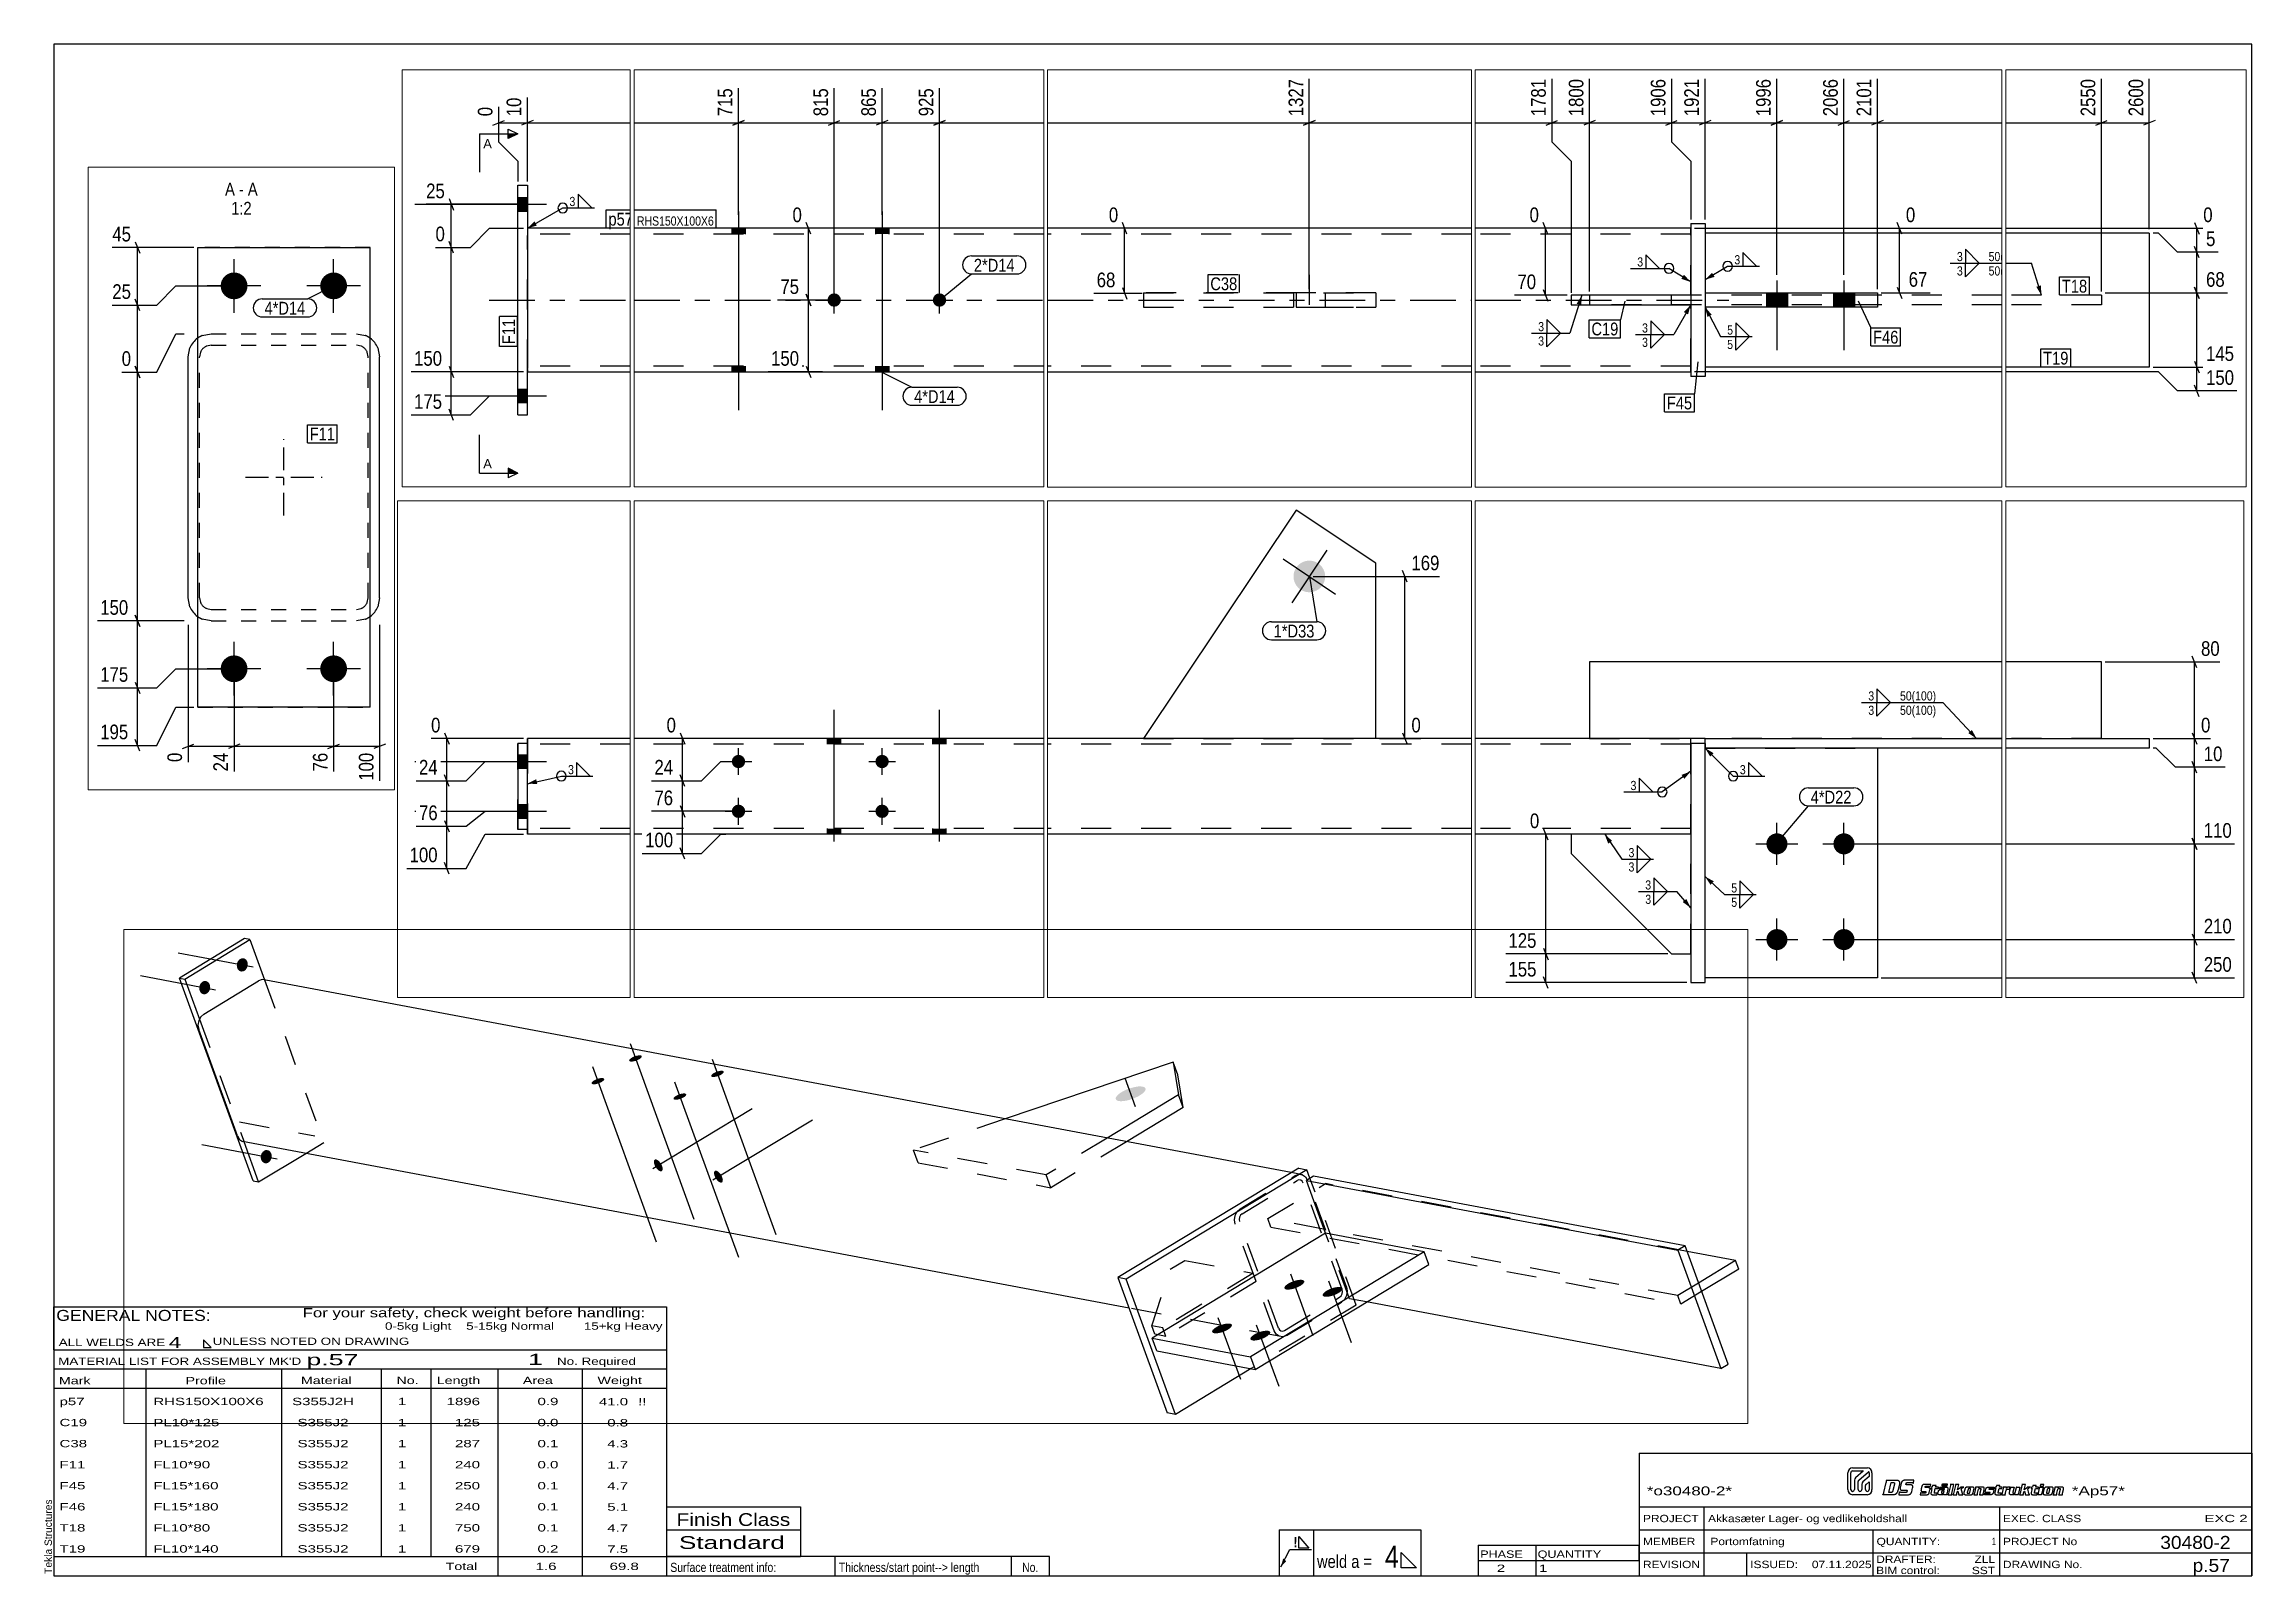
# Paper-space layout 'Layout1' of a CAD drawing. Header units: millimetres. Extents: x 2 to 579, y 5 to 405.
# The model-space entities are those that its viewports show. They can reach past a viewport. Long polylines and large blocks are cut down to what shows.
import ezdxf

# ---------------------------------------------------------------- set-up
doc = ezdxf.new("R2010")
doc.units = ezdxf.units.MM
doc.linetypes.add('DXK_LINE_DOT2', pattern=[3.9198, 1.9599, -1.9599])
doc.linetypes.add('DXK_LINE_DOT3', pattern=[5.9187, 2.979, -0.9799, 0.9799, -0.9799])
for name, color, linetype in [('GRAPHICAL_OBJECTS', 7, 'Continuous'), ('MÅLSÆTNING', 7, 'Continuous'), ('STÅL', 7, 'Continuous'), ('TEKST', 7, 'Continuous')]:
    doc.layers.add(name, color=color, linetype=linetype)
doc.layers.add('Viewport layer', color=7, linetype='Continuous', plot=False)
doc.styles.add('Arial', font='ARIAL.TTF', dxfattribs={"height": 0.2})
doc.styles.add('Arial Narrow', font='ARIALN.TTF', dxfattribs={"height": 0.2})
doc.styles.add('Arial Narrow Bold', font='ARIALNB.TTF', dxfattribs={"height": 0.2})
doc.styles.add('Arial Rounded MT Bold', font='ARLRDBD.TTF', dxfattribs={"height": 0.2})
doc.styles.add('IDAutomationHC39M', font='IDAUTOMATIONHC39M.TTF', dxfattribs={"height": 0.2})

psp = doc.layouts.get("Layout1")

# ---------------------------------------------------------------- texts
at = {"layer": 'GRAPHICAL_OBJECTS', "color": 7, "linetype": 'Continuous'}
for s, height, style, width, p in [('For your safety, check weight before handling:  ', 2.3861, 'Arial Narrow', 1.6, (70, 72.5)), ('0-5kg Light    5-15kg Normal        15+kg Heavy', 1.9089, 'Arial Narrow', 1.6, (91.5, 69.25)), ('4', 2.86, 'Arial Narrow', 1.794707, (35, 64.5)), ('p57', 1.909, 'Arial Narrow', 1.794707, (6.5, 49.56)), ('RHS150X100X6', 1.9089, 'Arial Narrow', 1.794707, (31, 49.56)), ('S355J2H', 1.909, 'Arial Narrow', 1.794707, (67.24, 49.56)), ('1', 1.91, 'Arial Narrow', 1.794707, (94.86, 49.56)), ('1896', 1.909, 'Arial Narrow', 1.794707, (107.58, 49.56)), ('0.9', 1.909, 'Arial Narrow', 1.794707, (131.32, 49.56)), ('41.0', 1.909, 'Arial Narrow', 1.794707, (147.34, 49.5)), ('!!', 1.909, 'Arial Narrow', 1.794707, (157.6, 49.5)), ('C19', 1.909, 'Arial Narrow', 1.794707, (6.5, 44.06)), ('C38', 1.909, 'Arial Narrow', 1.794707, (6.5, 38.56)), ('PL10*125', 1.909, 'Arial Narrow', 1.794707, (31, 44.06)), ('PL15*202', 1.909, 'Arial Narrow', 1.794707, (31, 38.56)), ('S355J2', 1.909, 'Arial Narrow', 1.794707, (68.66, 44.06)), ('S355J2', 1.909, 'Arial Narrow', 1.794707, (68.66, 38.56)), ('1', 1.91, 'Arial Narrow', 1.794707, (94.86, 44.06)), ('1', 1.91, 'Arial Narrow', 1.794707, (94.86, 38.56)), ('287', 1.909, 'Arial Narrow', 1.794707, (109.77, 38.56)), ('125', 1.909, 'Arial Narrow', 1.794707, (109.77, 44.06)), ('0.0', 1.909, 'Arial Narrow', 1.794707, (131.32, 44.06)), ('0.1', 1.909, 'Arial Narrow', 1.794707, (131.32, 38.56)), ('4.3', 1.909, 'Arial Narrow', 1.794707, (149.53, 38.5)), ('0.8', 1.909, 'Arial Narrow', 1.794707, (149.53, 44)), ('F11', 1.909, 'Arial Narrow', 1.794707, (6.5, 33.06)), ('FL10*90', 1.909, 'Arial Narrow', 1.794707, (31, 33.06)), ('S355J2', 1.909, 'Arial Narrow', 1.794707, (68.66, 33.06)), ('1', 1.91, 'Arial Narrow', 1.794707, (94.86, 33.06)), ('240', 1.909, 'Arial Narrow', 1.794707, (109.77, 33.06)), ('0.0', 1.909, 'Arial Narrow', 1.794707, (131.32, 33.06)), ('1.7', 1.909, 'Arial Narrow', 1.794707, (149.53, 33)), ('F45', 1.909, 'Arial Narrow', 1.794707, (6.5, 27.56)), ('FL15*160', 1.909, 'Arial Narrow', 1.794707, (31, 27.56)), ('S355J2', 1.909, 'Arial Narrow', 1.794707, (68.66, 27.56)), ('1', 1.91, 'Arial Narrow', 1.794707, (94.86, 27.56)), ('250', 1.909, 'Arial Narrow', 1.794707, (109.77, 27.56)), ('0.1', 1.909, 'Arial Narrow', 1.794707, (131.32, 27.56)), ('4.7', 1.909, 'Arial Narrow', 1.794707, (149.53, 27.5)), ('F46', 1.909, 'Arial Narrow', 1.794707, (6.5, 22.06)), ('FL15*180', 1.909, 'Arial Narrow', 1.794707, (31, 22.06)), ('S355J2', 1.909, 'Arial Narrow', 1.794707, (68.66, 22.06)), ('1', 1.91, 'Arial Narrow', 1.794707, (94.86, 22.06)), ('240', 1.909, 'Arial Narrow', 1.794707, (109.77, 22.06)), ('0.1', 1.909, 'Arial Narrow', 1.794707, (131.32, 22.06)), ('5.1', 1.909, 'Arial Narrow', 1.794707, (149.53, 22)), ('*o30480-2*', 2.333, 'IDAutomationHC39M', 1.425378, (421, 26)), ('*Ap57*', 2.333, 'IDAutomationHC39M', 1.425378, (532, 26.01)), ('T18', 1.909, 'Arial Narrow', 1.794707, (6.5, 16.56)), ('FL10*80', 1.909, 'Arial Narrow', 1.794707, (31, 16.56)), ('S355J2', 1.909, 'Arial Narrow', 1.794707, (68.66, 16.56)), ('1', 1.91, 'Arial Narrow', 1.794707, (94.86, 16.56)), ('750', 1.909, 'Arial Narrow', 1.794707, (109.77, 16.56)), ('0.1', 1.909, 'Arial Narrow', 1.794707, (131.32, 16.56)), ('4.7', 1.909, 'Arial Narrow', 1.794707, (149.53, 16.5)), ('Finish Class', 3.3405, 'Arial Narrow', 1.425378, (167.62, 18)), ('PROJECT', 1.909, 'Arial Narrow', 1.425378, (420, 19)), ('Akkasæter Lager- og vedlikeholdshall', 1.9089, 'Arial Narrow', 1.425378, (437, 19)), ('EXEC. CLASS', 1.9089, 'Arial Narrow', 1.425378, (514, 19)), ('EXC 2', 1.909, 'Arial Narrow', 1.780292, (566.64, 19)), ('T19', 1.909, 'Arial Narrow', 1.794707, (6.5, 11.06)), ('FL10*140', 1.909, 'Arial Narrow', 1.794707, (31, 11.06)), ('S355J2', 1.909, 'Arial Narrow', 1.794707, (68.66, 11.06)), ('1', 1.91, 'Arial Narrow', 1.794707, (94.86, 11.06)), ('679', 1.909, 'Arial Narrow', 1.794707, (109.77, 11.06)), ('0.2', 1.909, 'Arial Narrow', 1.794707, (131.32, 11.06)), ('7.5', 1.909, 'Arial Narrow', 1.794707, (149.53, 11)), ('Standard', 3.34, 'Arial Narrow', 1.780292, (168.26, 12)), ('MEMBER', 1.909, 'Arial Narrow', 1.425378, (420, 13)), ('Portomfatning', 1.9089, 'Arial Narrow', 1.42538, (437.61, 13)), ('QUANTITY:', 1.909, 'Arial Narrow', 1.425378, (481, 13)), ('PROJECT No', 1.909, 'Arial Narrow', 1.425378, (514, 13)), ('30480-2', 3.397, 'Arial Rounded MT Bold', 1.1, (555.09, 12)), ('Total', 1.909, 'Arial Narrow', 1.7, (107.33, 6.5)), ('1.6', 1.909, 'Arial Narrow', 1.794707, (130.83, 6.5)), ('69.8', 1.909, 'Arial Narrow', 1.794707, (150.14, 6.5)), ('2', 1.91, 'Arial Narrow', 1.794707, (381.82, 6)), ('1', 1.91, 'Arial Narrow', 1.794707, (392.86, 6)), ('REVISION', 1.909, 'Arial Narrow', 1.425378, (420, 7)), ('ISSUED:', 1.909, 'Arial Narrow', 1.425378, (448, 7)), ('07.11.2025', 1.909, 'Arial Narrow', 1.425378, (464.11, 7)), ('DRAFTER:', 1.909, 'Arial Narrow', 1.425378, (480.91, 8.35)), ('BIM control:', 1.9089, 'Arial Narrow', 1.425378, (480.9, 5.44)), ('SST', 1.909, 'Arial Narrow', 1.425378, (505.88, 5.43)), ('ZLL', 1.909, 'Arial Narrow', 1.425378, (506.58, 8.35)), ('DRAWING No.', 1.9089, 'Arial Narrow', 1.425378, (514, 7)), ('p.57', 3.397, 'Arial Rounded MT Bold', 1.1, (563.53, 6))]:
    psp.add_text(s, height=height, dxfattribs=dict(at, style=style, width=width)).set_placement(p)
at = {"layer": 'GRAPHICAL_OBJECTS', "color": 7}
for s, height, style, width, p in [('GENERAL NOTES:', 2.8633, 'Arial Narrow', 1.4, (5.65, 71.56)), ('ALL WELDS ARE', 1.9089, 'Arial Narrow', 1.6, (6.29, 65)), ('UNLESS NOTED ON DRAWING', 1.9089, 'Arial Narrow', 1.6, (46.52, 65.28)), ("MATERIAL LIST FOR ASSEMBLY MK'D", 1.9089, 'Arial Narrow', 1.6, (6.15, 60.06)), ('p.57', 2.912, 'Arial Rounded MT Bold', 1.794707, (70.97, 59.97)), ('1', 2.91, 'Arial Rounded MT Bold', 1.794707, (128.86, 60.06)), ('No. Required', 1.9089, 'Arial Narrow', 1.6, (136.41, 60.06)), ('Mark', 1.909, 'Arial Narrow', 1.7, (6.34, 55)), ('Profile', 1.909, 'Arial Narrow', 1.7, (39.41, 55)), ('Material', 1.909, 'Arial Narrow', 1.7, (69.54, 55.06)), ('No.', 1.909, 'Arial Narrow', 1.7, (94.5, 55.06)), ('Length', 1.909, 'Arial Narrow', 1.7, (105, 55.06)), ('Area', 1.909, 'Arial Narrow', 1.7, (127.5, 55.06)), ('Weight', 1.909, 'Arial Narrow', 1.7, (147, 55.06)), ('PHASE', 1.909, 'Arial Narrow', 1.5, (377.5, 9.69)), ('QUANTITY', 1.909, 'Arial Narrow', 1.5, (392.5, 9.69))]:
    psp.add_text(s, height=height, dxfattribs=dict(at, style=style, width=width)).set_placement(p)
at = {"layer": 'GRAPHICAL_OBJECTS', "color": 174, "linetype": 'Continuous', "style": 'Arial'}
psp.add_text('Tekla Structures', height=1.9102, rotation=90, dxfattribs=at).set_placement((4.5, 5.5))
at = {"layer": 'GRAPHICAL_OBJECTS', "color": 2, "linetype": 'Continuous', "style": 'Arial Narrow Bold', "width": 0.99921}
psp.add_text('!', height=2.73, dxfattribs=at).set_placement((328.73, 12.42))
at = {"layer": 'GRAPHICAL_OBJECTS', "color": 7, "linetype": 'Continuous', "style": 'Arial Narrow'}
for s, height, p in [('4', 5.73, (352.61, 7.11)), ('1', 1.91, (511.03, 13)), ('Surface treatment info:', 2.3861, (166, 6)), ('Thickness/start point--> length', 2.3861, (210, 6)), ('weld a =', 3.34, (334.88, 7.06))]:
    psp.add_text(s, height=height, dxfattribs=at).set_placement(p)
at = {"layer": 'GRAPHICAL_OBJECTS', "color": 7, "style": 'Arial Narrow'}
psp.add_text('No.', height=2.386, dxfattribs=at).set_placement((257.87, 6))

msp = doc.modelspace()

# ---------------------------------------------------------------- hatches: boundary and pattern name
at = {"layer": 'STÅL', "linetype": 'Continuous'}
for points in [[(118.2, 480.2), (118.6, 481.6), (119.2, 482.9), (120.1, 484), (121.1, 485), (122.2, 485.6), (123.3, 486), (124.5, 486.1), (125.7, 485.9), (126.8, 485.4), (127.8, 484.6), (128.5, 483.6), (129.1, 482.3), (129.5, 481), (129.6, 479.6), (129.4, 478.1), (129, 476.7), (128.4, 475.4), (127.6, 474.3), (126.6, 473.3), (125.5, 472.7), (124.3, 472.3), (123.1, 472.2), (122, 472.4), (120.9, 472.9), (119.9, 473.7), (119.1, 474.7), (118.5, 476), (118.2, 477.3), (118.1, 478.8)], [(79, 456.4), (79.4, 457.9), (80, 459.2), (80.8, 460.3), (81.8, 461.2), (82.9, 461.9), (84.1, 462.3), (85.3, 462.3), (86.4, 462.1), (87.5, 461.6), (88.5, 460.8), (89.3, 459.8), (89.8, 458.6), (90.2, 457.2), (90.3, 455.8), (90.2, 454.3), (89.8, 452.9), (89.1, 451.6), (88.3, 450.5), (87.3, 449.6), (86.2, 448.9), (85.1, 448.5), (83.9, 448.4), (82.7, 448.7), (81.6, 449.2), (80.6, 450), (79.9, 451), (79.3, 452.2), (78.9, 453.6), (78.8, 455)], [(15410.9, 430.8, -1), (15383.4, 449.1, -1)], [(535.4, 379.2), (534, 378.7), (532.6, 378.4), (531.3, 378.2), (530.2, 378.1), (529.2, 378.2), (528.5, 378.4), (528.1, 378.8), (527.9, 379.3), (528, 379.8), (528.4, 380.5), (529.1, 381.1), (530, 381.8), (531.1, 382.5), (532.4, 383.1), (533.7, 383.7), (535.1, 384.1), (536.5, 384.4), (537.7, 384.6), (538.9, 384.7), (539.8, 384.6), (540.5, 384.4), (541, 384), (541.2, 383.6), (541, 383), (540.6, 382.4), (540, 381.7), (539.1, 381), (538, 380.3), (536.7, 379.7)], [(496.1, 355.4), (494.7, 355), (493.3, 354.6), (492.1, 354.4), (490.9, 354.4), (490, 354.5), (489.3, 354.7), (488.8, 355), (488.6, 355.5), (488.7, 356.1), (489.2, 356.7), (489.8, 357.4), (490.7, 358.1), (491.8, 358.7), (493.1, 359.4), (494.4, 359.9), (495.8, 360.4), (497.2, 360.7), (498.5, 360.9), (499.6, 360.9), (500.5, 360.9), (501.3, 360.6), (501.7, 360.3), (501.9, 359.8), (501.8, 359.2), (501.4, 358.6), (500.7, 357.9), (499.8, 357.2), (498.7, 356.6), (497.4, 356)], [(621, 363.1), (619.6, 362.6), (618.3, 362.3), (617, 362.1), (615.9, 362), (614.9, 362.1), (614.2, 362.3), (613.7, 362.7), (613.6, 363.2), (613.7, 363.7), (614.1, 364.4), (614.8, 365), (615.7, 365.7), (616.8, 366.4), (618, 367), (619.4, 367.6), (620.8, 368), (622.1, 368.3), (623.4, 368.5), (624.5, 368.6), (625.5, 368.5), (626.2, 368.3), (626.7, 367.9), (626.8, 367.5), (626.7, 366.9), (626.3, 366.3), (625.6, 365.6), (624.7, 364.9), (623.6, 364.2), (622.4, 363.6)], [(1053.7, 339.2), (1050.4, 338.1), (1047.2, 337.3), (1044.2, 336.9), (1041.5, 336.7), (1039.3, 336.9), (1037.6, 337.5), (1036.5, 338.3), (1036.1, 339.4), (1036.4, 340.8), (1037.4, 342.2), (1038.9, 343.8), (1041.1, 345.5), (1043.7, 347), (1046.6, 348.5), (1049.8, 349.8), (1053.1, 350.8), (1056.3, 351.6), (1059.3, 352.1), (1062, 352.2), (1064.2, 352), (1065.9, 351.5), (1067, 350.6), (1067.4, 349.5), (1067.1, 348.2), (1066.2, 346.7), (1064.6, 345.1), (1062.4, 343.5), (1059.8, 341.9), (1056.9, 340.5)], [(581.7, 339.3), (580.4, 338.9), (579, 338.5), (577.7, 338.3), (576.6, 338.3), (575.6, 338.4), (574.9, 338.6), (574.5, 338.9), (574.3, 339.4), (574.4, 340), (574.8, 340.6), (575.5, 341.3), (576.4, 342), (577.5, 342.6), (578.8, 343.3), (580.1, 343.8), (581.5, 344.3), (582.9, 344.6), (584.1, 344.8), (585.3, 344.8), (586.2, 344.8), (586.9, 344.5), (587.4, 344.2), (587.6, 343.7), (587.4, 343.1), (587, 342.5), (586.4, 341.8), (585.5, 341.1), (584.4, 340.5), (583.1, 339.9)], [(23832, 302.3), (23832, 288.3), (23842, 288.3), (23842, 302.3)], [(23832, 302.3), (23832, 288.3), (23842, 288.3), (23842, 302.3)], [(143.2, 279.8), (143.6, 281.2), (144.2, 282.5), (145.1, 283.7), (146.1, 284.6), (147.2, 285.3), (148.3, 285.7), (149.5, 285.7), (150.7, 285.5), (151.8, 285), (152.8, 284.2), (153.5, 283.2), (154.1, 282), (154.5, 280.6), (154.6, 279.2), (154.4, 277.7), (154, 276.3), (153.4, 275), (152.6, 273.9), (151.6, 273), (150.5, 272.3), (149.3, 271.9), (148.1, 271.8), (147, 272.1), (145.9, 272.6), (144.9, 273.4), (144.1, 274.4), (143.5, 275.6), (143.2, 277), (143.1, 278.4)], [(561.2, 271.4), (561.9, 270.1), (562.4, 268.8), (562.8, 267.6), (562.9, 266.4), (562.9, 265.4), (562.7, 264.6), (562.2, 264), (561.7, 263.6), (560.9, 263.5), (560.1, 263.7), (559.2, 264.1), (558.2, 264.8), (557.3, 265.7), (556.4, 266.8), (555.5, 268), (554.8, 269.3), (554.3, 270.6), (553.9, 271.9), (553.8, 273), (553.8, 274.1), (554, 274.9), (554.5, 275.5), (555, 275.9), (555.8, 276), (556.6, 275.8), (557.5, 275.3), (558.5, 274.6), (559.4, 273.7), (560.3, 272.6)], [(6925.6, 263.3, -1), (6939.6, 263.3, -1)], [(6977.6, 263.3, -1), (6991.6, 263.3, -1)], [(14892.3, 270.6), (14878.3, 270.6), (14878.3, 264.6), (14892.3, 264.6)], [(15002.3, 270.6), (14988.3, 270.6), (14988.3, 264.6), (15002.3, 264.6)], [(24554, 270.3), (24540, 270.3), (24540, 264.3), (24554, 264.3)], [(24554, 270.3), (24540, 270.3), (24540, 264.3), (24554, 264.3)], [(24704, 270.3), (24690, 270.3), (24690, 264.3), (24704, 264.3)], [(24704, 270.3), (24690, 270.3), (24690, 264.3), (24704, 264.3)], [(624, 259.6), (624.7, 258.3), (625.2, 257), (625.6, 255.8), (625.8, 254.6), (625.7, 253.6), (625.5, 252.8), (625.1, 252.1), (624.5, 251.8), (623.8, 251.7), (622.9, 251.9), (622, 252.3), (621, 253), (620.1, 253.9), (619.2, 255), (618.4, 256.2), (617.7, 257.5), (617.1, 258.8), (616.8, 260.1), (616.6, 261.2), (616.6, 262.3), (616.9, 263.1), (617.3, 263.7), (617.9, 264.1), (618.6, 264.1), (619.4, 264), (620.4, 263.5), (621.3, 262.8), (622.3, 261.9), (623.2, 260.8)], [(14080.3, 239.6), (14080.3, 253.6), (14070.3, 253.6), (14070.3, 239.6)], [(14080.3, 239.6), (14080.3, 253.6), (14070.3, 253.6), (14070.3, 239.6)], [(14785.3, 253.6, -1), (14785.3, 239.6, -1)], [(14935.3, 253.6, -1), (14935.3, 239.6, -1)], [(14080.3, 187.6), (14080.3, 201.6), (14070.3, 201.6), (14070.3, 187.6)], [(14080.3, 187.6), (14080.3, 201.6), (14070.3, 201.6), (14070.3, 187.6)], [(14785.3, 201.6, -1), (14785.3, 187.6, -1)], [(14935.3, 201.6, -1), (14935.3, 187.6, -1)], [(24647, 202.3, -1), (24647, 188.3, -1)], [(24757, 202.3, -1), (24757, 188.3, -1)], [(25838.7, 202.8), (25816.7, 202.8), (25816.7, 187.8), (25838.7, 187.8)], [(25838.7, 202.8), (25816.7, 202.8), (25816.7, 187.8), (25838.7, 187.8)], [(25908.7, 202.8), (25886.7, 202.8), (25886.7, 187.8), (25908.7, 187.8)], [(25908.7, 202.8), (25886.7, 202.8), (25886.7, 187.8), (25908.7, 187.8)], [(14892.3, 176.6), (14878.3, 176.6), (14878.3, 170.6), (14892.3, 170.6)], [(15002.3, 176.6), (14988.3, 176.6), (14988.3, 170.6), (15002.3, 170.6)], [(16066, 171.6, -1), (16066, 149.6, -1)], [(16136, 171.6, -1), (16136, 149.6, -1)], [(1224, 141.5), (1221.9, 140.8), (1219.7, 140.3), (1217.7, 140), (1215.9, 139.9), (1214.4, 140), (1213.3, 140.4), (1212.6, 141), (1212.3, 141.7), (1212.5, 142.6), (1213.2, 143.6), (1214.2, 144.6), (1215.6, 145.7), (1217.4, 146.8), (1219.3, 147.7), (1221.5, 148.6), (1223.6, 149.3), (1225.8, 149.8), (1227.8, 150.1), (1229.6, 150.2), (1231.1, 150.1), (1232.2, 149.7), (1232.9, 149.2), (1233.2, 148.4), (1233, 147.6), (1232.3, 146.6), (1231.3, 145.5), (1229.9, 144.4), (1228.1, 143.4), (1226.2, 142.4)], [(1264, 134), (1261.8, 133.3), (1259.7, 132.8), (1257.7, 132.5), (1255.9, 132.4), (1254.4, 132.5), (1253.3, 132.9), (1252.6, 133.4), (1252.3, 134.2), (1252.5, 135.1), (1253.1, 136.1), (1254.2, 137.1), (1255.6, 138.2), (1257.3, 139.3), (1259.3, 140.2), (1261.4, 141.1), (1263.6, 141.8), (1265.8, 142.3), (1267.8, 142.6), (1269.5, 142.7), (1271, 142.6), (1272.2, 142.2), (1272.9, 141.7), (1273.1, 140.9), (1273, 140), (1272.3, 139), (1271.3, 138), (1269.8, 136.9), (1268.1, 135.9), (1266.1, 134.9)], [(24554, 126.3), (24540, 126.3), (24540, 120.3), (24554, 120.3)], [(24554, 126.3), (24540, 126.3), (24540, 120.3), (24554, 120.3)], [(24704, 126.3), (24690, 126.3), (24690, 120.3), (24704, 120.3)], [(24704, 126.3), (24690, 126.3), (24690, 120.3), (24704, 120.3)], [(1148.5, 95.8), (1146.3, 95.1), (1144.2, 94.6), (1142.2, 94.3), (1140.4, 94.2), (1138.9, 94.4), (1137.8, 94.7), (1137.1, 95.3), (1136.8, 96), (1137, 96.9), (1137.6, 97.9), (1138.7, 98.9), (1140.1, 100), (1141.8, 101.1), (1143.8, 102.1), (1145.9, 102.9), (1148.1, 103.6), (1150.2, 104.1), (1152.2, 104.4), (1154, 104.5), (1155.5, 104.4), (1156.6, 104), (1157.4, 103.5), (1157.6, 102.7), (1157.4, 101.9), (1156.8, 100.9), (1155.8, 99.8), (1154.3, 98.7), (1152.6, 97.7), (1150.6, 96.7)], [(1188.5, 88.3), (1186.3, 87.6), (1184.2, 87.1), (1182.2, 86.8), (1180.4, 86.7), (1178.9, 86.8), (1177.8, 87.2), (1177.1, 87.8), (1176.8, 88.5), (1177, 89.4), (1177.6, 90.4), (1178.7, 91.4), (1180.1, 92.5), (1181.8, 93.6), (1183.8, 94.5), (1185.9, 95.4), (1188.1, 96.1), (1190.2, 96.6), (1192.2, 96.9), (1194, 97), (1195.5, 96.9), (1196.6, 96.5), (1197.3, 96), (1197.6, 95.2), (1197.4, 94.3), (1196.8, 93.4), (1195.7, 92.3), (1194.3, 91.2), (1192.6, 90.2), (1190.6, 89.2)], [(23832, 102.3), (23832, 88.3), (23842, 88.3), (23842, 102.3)], [(23832, 102.3), (23832, 88.3), (23842, 88.3), (23842, 102.3)], [(6925.6, 63.3, -1), (6939.6, 63.3, -1)], [(6977.6, 63.3, -1), (6991.6, 63.3, -1)], [(16066, 71.6, -1), (16066, 49.6, -1)], [(16136, 71.6, -1), (16136, 49.6, -1)]]:
    msp.add_hatch(color=96, dxfattribs=at).paths.add_polyline_path(points)
at = {"layer": 'TEKST', "linetype": 'Continuous'}
for color, points in [(30, [(23822, 363.9), (23822, 368.9), (23832, 368.9)]), (3, [(16269.6, 279.6), (16274.6, 270.6), (16266, 276.2)]), (3, [(23851.9, 273.1), (23842, 270.3), (23849.5, 277.4)]), (3, [(15996.3, 251.8), (15991, 260.6), (15999.8, 255.3)]), (3, [(15966.4, 232.6), (15976, 236.4), (15969.3, 228.5)]), (3, [(14090.6, 223.2), (14080.3, 223.4), (14089.5, 228.1)]), (3, [(25730.6, 221.7), (25737.7, 214.3), (25727.9, 217.4)]), (3, [(25762.6, 219.5), (25752.7, 216.6), (25760, 223.8)]), (3, [(26318.8, 210.6), (26319.3, 200.3), (26314, 209.1)]), (3, [(25618.6, 191.5), (25624, 200.3), (25623.4, 190)]), (3, [(25730.6, 182.8), (25737.7, 190.3), (25734.9, 180.3)]), (3, [(25755.2, 177.7), (25752.7, 187.8), (25759.6, 180.1)]), (3, [(15889.7, 160.9), (15886.1, 170.6), (15893.8, 163.8)]), (3, [(15996.7, 117.8), (15991, 126.4), (16000, 121.5)]), (3, [(15971.4, 103), (15976, 93.7), (15967.6, 99.8)]), (30, [(23822, 14.6), (23822, 19.6), (23832, 14.6)])]:
    msp.add_hatch(color=color, dxfattribs=at).paths.add_polyline_path(points)

# ---------------------------------------------------------------- linework, layer by layer
at = {"layer": 'MÅLSÆTNING', "color": 7, "linetype": 'Continuous'}
for p, q in [((15401.2, 440), (15533.1, 440)), ((15499.4, 434), (15494.6, 446)), ((15497, 270.6), (15497, 440)), ((24547, 284.3), (24547, 416.5)), ((24547, 284.3), (24547, 416.5)), ((24647, 199.3), (24647, 416.5)), ((24647, 199.3), (24647, 416.5)), ((24697, 284.3), (24697, 416.5)), ((24757, 199.3), (24757, 416.5)), ((24757, 199.3), (24757, 416.5)), ((25158.9, 206.8), (25158.9, 426.3)), ((25158.9, 206.8), (25158.9, 426.3)), ((25592.7, 426.3), (25592.7, 360.5)), ((25632, 204.3), (25632, 426.3)), ((25632, 204.3), (25632, 426.3)), ((25717.7, 426.3), (25717.7, 360.5)), ((25717.7, 426.3), (25717.7, 360.5)), ((25752.7, 279.3), (25752.7, 426.3)), ((25752.7, 279.3), (25752.7, 426.3)), ((25827.7, 221.8), (25827.7, 426.3)), ((25897.7, 221.8), (25897.7, 426.3)), ((25897.7, 221.8), (25897.7, 426.3)), ((25932.7, 206.8), (25932.7, 426.3)), ((25932.7, 206.8), (25932.7, 426.3)), ((26382, 204.3), (26382, 426.3)), ((26432, 269.3), (26432, 426.3)), ((23842, 319.3), (23842, 406.8)), ((23842, 319.3), (23842, 406.8)), ((23812, 397), (23812, 360.5)), ((23806, 378.1), (23818, 382.9)), ((23848, 382.9), (23836, 378.1)), ((23848, 382.9), (23836, 378.1)), ((24553, 382.9), (24541, 378.1)), ((24541, 378.1), (24553, 382.9)), ((24641, 378.1), (24653, 382.9)), ((24641, 378.1), (24653, 382.9)), ((24703, 382.9), (24691, 378.1)), ((24763, 382.9), (24751, 378.1)), ((24751, 378.1), (24763, 382.9)), ((25164.9, 382.9), (25152.9, 378.1)), ((25152.9, 378.1), (25164.9, 382.9)), ((25586.7, 378.1), (25598.7, 382.9)), ((25638, 382.9), (25626, 378.1)), ((25638, 382.9), (25626, 378.1)), ((25711.7, 378.1), (25723.7, 382.9)), ((25758.7, 382.9), (25746.7, 378.1)), ((25758.7, 382.9), (25746.7, 378.1)), ((25821.7, 378.1), (25833.7, 382.9)), ((25891.7, 378.1), (25903.7, 382.9)), ((25938.7, 382.9), (25926.7, 378.1)), ((25938.7, 382.9), (25926.7, 378.1)), ((26376, 378.1), (26388, 382.9)), ((26438, 382.9), (26426, 378.1)), ((23812, 380.5), (23842, 380.5)), ((23842, 380.5), (24547, 380.5)), ((24547, 380.5), (24647, 380.5)), ((24647, 380.5), (24697, 380.5)), ((24757, 380.5), (25158.9, 380.5)), ((25158.9, 380.5), (25592.7, 380.5)), ((25632, 380.5), (25717.7, 380.5)), ((25717.7, 380.5), (25752.7, 380.5)), ((25752.7, 380.5), (25827.7, 380.5)), ((25897.7, 380.5), (25932.7, 380.5)), ((25932.7, 380.5), (26382, 380.5)), ((23812, 360.5), (23832, 340.5)), ((25592.7, 360.5), (25612.7, 340.5)), ((25592.7, 360.5), (25612.7, 340.5)), ((25717.7, 360.5), (25737.7, 340.5)), ((25717.7, 360.5), (25737.7, 340.5)), ((16624.3, 350.6), (16743.8, 350.6)), ((16719.9, 344.6), (16715.1, 356.6)), ((16717.5, 270.6), (16717.5, 350.6)), ((23832, 340.5), (23832, 319.3)), ((25612.7, 340.5), (25612.7, 203)), ((25612.7, 340.5), (25612.7, 203)), ((25737.7, 340.5), (25737.7, 279.3)), ((25737.7, 340.5), (25737.7, 279.3)), ((23760.2, 301.3), (23765, 289.3)), ((23838, 295.3), (23736.3, 295.3)), ((6911.6, 283.3), (6869, 283.3)), ((6881, 286.3), (6883.4, 280.3)), ((6882.2, 253.3), (6882.2, 283.3)), ((14076.3, 270.6), (13979.7, 270.6)), ((13993.9, 276.6), (13998.7, 264.6)), ((13996.3, 226.6), (13996.3, 270.6)), ((14771.9, 270.6), (14710.2, 270.6)), ((14724.3, 276.6), (14729.1, 264.6)), ((14726.7, 226.6), (14726.7, 270.6)), ((15470.5, 270.6), (15513.6, 270.6)), ((15494.6, 276.6), (15499.4, 264.6)), ((16674.3, 270.6), (16734.1, 270.6)), ((16674.3, 270.6), (16734.1, 270.6)), ((16715.1, 276.6), (16719.9, 264.6)), ((16715.1, 276.6), (16719.9, 264.6)), ((16717.5, 240.6), (16717.5, 270.6)), ((23782.6, 250.3), (23802.6, 270.3)), ((23782.6, 250.3), (23802.6, 270.3)), ((23802.6, 270.3), (23838, 270.3)), ((23802.6, 270.3), (23838, 270.3)), ((24634.9, 270.3), (24603.5, 270.3)), ((24622.5, 264.3), (24617.7, 276.3)), ((24620.1, 195.3), (24620.1, 270.3)), ((24984.2, 270.3), (24949.5, 270.3)), ((24968.4, 264.3), (24963.6, 276.3)), ((24966, 202.3), (24966, 270.3)), ((25602.2, 270.3), (25569.4, 270.3)), ((25588.4, 264.3), (25583.6, 276.3)), ((25586, 200.3), (25586, 270.3)), ((25741.7, 270.3), (26498.2, 270.3)), ((25741.7, 270.3), (25972.2, 270.3)), ((25958.1, 264.3), (25953.3, 276.3)), ((25955.7, 202.8), (25955.7, 270.3)), ((26441.6, 265.3), (26436, 265.3)), ((26441.6, 265.3), (26436, 265.3)), ((26461.6, 245.3), (26441.6, 265.3)), ((26461.6, 245.3), (26441.6, 265.3)), ((26479.2, 276.3), (26484, 264.3)), ((26481.6, 245.3), (26481.6, 270.3)), ((6883.4, 250.3), (6881, 256.3)), ((6883.4, 250.3), (6881, 256.3)), ((6892.2, 253.3), (6902.2, 263.3)), ((6892.2, 253.3), (6902.2, 263.3)), ((6902.2, 263.3), (6930.6, 263.3)), ((6902.2, 263.3), (6930.6, 263.3)), ((16677.5, 260.6), (16674.3, 260.6)), ((16677.5, 260.6), (16674.3, 260.6)), ((16697.5, 240.6), (16677.5, 260.6)), ((16697.5, 240.6), (16677.5, 260.6)), ((23765, 244.3), (23760.2, 256.3)), ((6869, 253.3), (6892.2, 253.3)), ((6869, 253.3), (6892.2, 253.3)), ((6882.2, 218.3), (6882.2, 253.3)), ((14016.3, 226.6), (14036.3, 246.6)), ((14016.3, 226.6), (14036.3, 246.6)), ((14036.3, 246.6), (14076.3, 246.6)), ((14036.3, 246.6), (14076.3, 246.6)), ((14746.7, 226.6), (14766.7, 246.6)), ((14746.7, 226.6), (14766.7, 246.6)), ((14766.7, 246.6), (14781.3, 246.6)), ((14766.7, 246.6), (14781.3, 246.6)), ((16719.9, 234.6), (16715.1, 246.6)), ((16719.9, 234.6), (16715.1, 246.6)), ((23746.1, 250.3), (23782.6, 250.3)), ((23762.6, 120.3), (23762.6, 250.3)), ((26504, 245.3), (26461.6, 245.3)), ((26504, 245.3), (26461.6, 245.3)), ((26484, 239.3), (26479.2, 251.3)), ((26484, 239.3), (26479.2, 251.3)), ((26481.6, 202.8), (26481.6, 245.3)), ((6892.2, 218.3), (6902.2, 238.3)), ((6892.2, 218.3), (6902.2, 238.3)), ((6902.2, 238.3), (6906.6, 238.3)), ((6902.2, 238.3), (6906.6, 238.3)), ((13998.7, 220.6), (13993.9, 232.6)), ((13998.7, 220.6), (13993.9, 232.6)), ((16749.6, 240.6), (16697.5, 240.6)), ((16749.6, 240.6), (16697.5, 240.6)), ((16717.5, 160.6), (16717.5, 240.6)), ((6881, 221.3), (6883.4, 215.3)), ((6883.4, 215.3), (6881, 221.3)), ((13964.1, 226.6), (14016.3, 226.6)), ((13964.1, 226.6), (14016.3, 226.6)), ((13996.3, 179), (13996.3, 226.6)), ((14694.6, 226.6), (14746.7, 226.6)), ((14694.6, 226.6), (14746.7, 226.6)), ((14726.7, 194.6), (14726.7, 226.6)), ((6873.9, 218.3), (6892.2, 218.3)), ((6873.9, 218.3), (6892.2, 218.3)), ((6882.2, 88.3), (6882.2, 218.3)), ((24963.6, 208.3), (24968.4, 196.3)), ((25953.3, 208.8), (25958.1, 196.8)), ((26484, 196.8), (26479.2, 208.8)), ((14724.3, 200.6), (14729.1, 188.6)), ((24617.7, 201.3), (24622.5, 189.3)), ((24622.5, 189.3), (24617.7, 201.3)), ((24984.2, 202.3), (24933.9, 202.3)), ((25608.7, 200.3), (25553.8, 200.3)), ((25583.6, 206.3), (25588.4, 194.3)), ((25936.7, 202.8), (25987.8, 202.8)), ((26386, 202.8), (26513.7, 202.8)), ((26481.6, 125.3), (26481.6, 202.8)), ((13993.9, 185), (13998.7, 173)), ((14016.3, 179), (14036.3, 194.6)), ((14016.3, 179), (14036.3, 194.6)), ((14036.3, 194.6), (14076.3, 194.6)), ((14036.3, 194.6), (14076.3, 194.6)), ((14781.3, 194.6), (14694.6, 194.6)), ((14726.7, 150.6), (14726.7, 194.6)), ((24643, 195.3), (24587.9, 195.3)), ((24643, 195.3), (24587.9, 195.3)), ((24620.1, 120.3), (24620.1, 195.3)), ((13964.1, 179), (14016.3, 179)), ((13996.3, 135), (13996.3, 179)), ((15826.9, 164.6), (15822.1, 176.6)), ((14016.3, 135), (14036.3, 170.6)), ((14036.3, 170.6), (14076.3, 170.6)), ((14746.7, 150.6), (14766.7, 170.6)), ((14766.7, 170.6), (14772.2, 170.6)), ((15847, 170.6), (15808, 170.6)), ((15824.5, 45.6), (15824.5, 170.6)), ((16715.1, 166.6), (16719.9, 154.6)), ((16719.9, 154.6), (16715.1, 166.6)), ((14684.8, 150.6), (14746.7, 150.6)), ((14729.1, 144.6), (14724.3, 156.6)), ((16140, 160.6), (16759.4, 160.6)), ((16140, 160.6), (16759.4, 160.6)), ((16717.5, 60.6), (16717.5, 160.6)), ((13998.7, 129), (13993.9, 141)), ((13954.4, 135), (14016.3, 135)), ((26479.2, 131.3), (26484, 119.3)), ((26479.2, 131.3), (26484, 119.3)), ((23838, 120.3), (23720.7, 120.3)), ((23838, 120.3), (23720.7, 120.3)), ((23760.2, 126.3), (23765, 114.3)), ((23760.2, 126.3), (23765, 114.3)), ((23762.6, 75.3), (23762.6, 120.3)), ((24634.9, 120.3), (24578.2, 120.3)), ((24617.7, 126.3), (24622.5, 114.3)), ((26441.6, 120.3), (25741.7, 120.3)), ((26436, 125.3), (26523.5, 125.3)), ((26436, 125.3), (26523.5, 125.3)), ((26461.6, 100.3), (26441.6, 120.3)), ((26481.6, 100.3), (26481.6, 125.3)), ((26484, 94.3), (26479.2, 106.3)), ((23782.6, 75.3), (23802.6, 95.3)), ((23802.6, 95.3), (23838, 95.3)), ((26523.5, 100.3), (26461.6, 100.3)), ((6906.6, 88.3), (6861.2, 88.3)), ((6906.6, 88.3), (6861.2, 88.3)), ((6881, 91.3), (6883.4, 85.3)), ((6883.4, 85.3), (6881, 91.3)), ((6908.6, 86.3), (6908.6, 14.6)), ((7008.6, 86.3), (7008.6, 4.8)), ((23765, 69.3), (23760.2, 81.3)), ((23720.7, 75.3), (23782.6, 75.3)), ((6892.2, 53.3), (6902.2, 63.3)), ((6892.2, 53.3), (6902.2, 63.3)), ((6902.2, 63.3), (6930.6, 63.3)), ((6902.2, 63.3), (6930.6, 63.3)), ((6932.6, 61.3), (6932.6, 9.7)), ((6932.6, 61.3), (6932.6, 9.7)), ((6984.6, 61.3), (6984.6, 9.7)), ((16140, 60.6), (16759.4, 60.6)), ((16715.1, 66.6), (16719.9, 54.6)), ((16717.5, 20.6), (16717.5, 60.6)), ((6861.2, 53.3), (6892.2, 53.3)), ((6881, 56.3), (6883.4, 50.3)), ((6882.2, 23.3), (6882.2, 53.3)), ((15822.1, 51.6), (15826.9, 39.6)), ((6892.2, 23.3), (6902.2, 43.3)), ((6902.2, 43.3), (6911.6, 43.3)), ((15952, 45.6), (15782.7, 45.6)), ((15824.5, 15.6), (15824.5, 45.6)), ((6861.2, 23.3), (6892.2, 23.3)), ((6883.4, 20.3), (6881, 26.3)), ((6905.6, 21.6), (6911.6, 24)), ((6935.6, 24), (6929.6, 21.6)), ((6935.6, 24), (6929.6, 21.6)), ((6981.6, 21.6), (6987.6, 24)), ((7011.6, 24), (7005.6, 21.6)), ((16719.9, 14.6), (16715.1, 26.6)), ((6908.6, 22.8), (6932.6, 22.8)), ((6932.6, 22.8), (6984.6, 22.8)), ((15972, 15.6), (15782.7, 15.6)), ((15826.9, 9.6), (15822.1, 21.6)), ((16175, 20.6), (16759.4, 20.6))]:
    msp.add_line(p, q, dxfattribs=at)
at = {"layer": 'STÅL', "color": 2, "linetype": 'Continuous'}
for p, q in [((15383.4, 509.3), (15223.8, 270.6)), ((15466.5, 453.7), (15383.4, 509.3)), ((126, 506.6), (58.1, 465.4)), ((63.8, 464.4), (131.8, 505.5)), ((131.8, 505.5), (126, 506.6)), ((131.8, 505.5), (147, 463.5)), ((58.1, 465.4), (63.8, 464.4)), ((135.2, 253.5), (58.1, 465.4)), ((63.8, 464.4), (79.1, 422.4)), ((83.5, 427.8), (140.9, 462.6)), ((144.7, 463.9), (140.9, 462.6)), ((148.5, 463.3), (144.7, 463.9)), ((1219.6, 262.1), (148.5, 463.3)), ((15466.5, 270.6), (15466.5, 453.7)), ((83.5, 427.8), (80.4, 424.9)), ((78.3, 420.9), (77.5, 416.2)), ((77.5, 416.2), (78.3, 411.8)), ((80.4, 424.9), (78.3, 420.9)), ((118.8, 300.5), (78.3, 411.8)), ((1096.3, 377.6), (920.8, 318.2)), ((1101.1, 364.4), (1096.3, 377.6)), ((1096.3, 377.6), (1101.8, 343.3)), ((1106.6, 330.1), (1101.1, 364.4)), ((16301, 350.6), (15870.3, 350.6)), ((15870.3, 350.6), (15870.3, 270.6)), ((16620.3, 350.6), (16520.3, 350.6)), ((16620.3, 270.6), (16620.3, 350.6)), ((1101.8, 343.3), (1027.2, 298.2)), ((1106.6, 330.1), (1101.8, 343.3)), ((1106.6, 330.1), (1047.6, 294.4)), ((23832, 75.3), (23832, 315.3)), ((23832, 315.3), (23842, 315.3)), ((23842, 315.3), (23842, 267.7)), ((118.8, 300.5), (121, 296.9)), ((121, 296.9), (124.2, 294.6)), ((1050.1, 120.6), (124.2, 294.6)), ((140.9, 252.4), (125.7, 294.3)), ((140.9, 252.4), (190.1, 282.2)), ((6913.6, 43.3), (6913.6, 283.3)), ((6913.6, 283.3), (7003.6, 283.3)), ((7003.6, 43.3), (7003.6, 283.3)), ((1227.3, 266.7), (1038.5, 152.5)), ((1227.3, 266.7), (1235.9, 265.1)), ((14070.3, 265.6), (14070.3, 265.6)), ((14080.3, 265.6), (14070.3, 265.6)), ((14070.3, 265.6), (14070.3, 175.6)), ((14080.3, 265.6), (14080.3, 270.6)), ((14080.3, 270.6), (14080.3, 270.6)), ((14187.8, 270.6), (14080.3, 270.6)), ((14080.3, 175.6), (14080.3, 265.6)), ((15104.3, 270.6), (14676.3, 270.6)), ((15566.5, 270.6), (15123.8, 270.6)), ((15976, 270.6), (15751, 270.6)), ((15991, 270.6), (15976, 270.6)), ((15976, 269.7), (15976, 270.6)), ((15976, 265.6), (15976, 269.7)), ((15991, 265.6), (15976, 265.6)), ((15976, 265.6), (15976, 15.6)), ((15991, 265.6), (15991, 270.6)), ((15991, 270.6), (16301, 270.6)), ((15991, 15.6), (15991, 265.6)), ((16520.3, 270.6), (16670.3, 270.6)), ((16670.3, 270.6), (16670.3, 260.6)), ((23949.5, 270.3), (23842, 270.3)), ((23842, 267.7), (23842, 123.8)), ((24866, 270.3), (24438, 270.3)), ((25328.3, 270.3), (24885.6, 270.3)), ((25737.7, 270.3), (25512.7, 270.3)), ((25737.7, 275.3), (25737.7, 115.3)), ((25737.7, 275.3), (25752.7, 275.3)), ((25752.7, 275.3), (25752.7, 115.3)), ((26062.7, 265.3), (25752.7, 265.3)), ((26432, 265.3), (26282, 265.3)), ((26432, 265.3), (26432, 125.3)), ((1235.9, 265.1), (1047.1, 150.9)), ((1242.9, 258.6), (1235.4, 254)), ((1255.4, 198.8), (1235.4, 254)), ((1235.4, 254), (1623.3, 181.1)), ((1239.1, 256.3), (1235.9, 265.1)), ((1630.9, 185.7), (1242.9, 258.6)), ((16301, 260.6), (15991, 260.6)), ((16171, 260.6), (16171, 20.6)), ((16670.3, 260.6), (16520.3, 260.6)), ((135.2, 253.5), (140.9, 252.4)), ((6908.6, 226.3), (6909.5, 230.9)), ((7007.7, 230.9), (7008.6, 226.3)), ((6908.6, 100.3), (6908.6, 226.3)), ((7008.6, 100.3), (7008.6, 226.3)), ((1255.4, 198.8), (1074.2, 89.2)), ((1358.2, 179.5), (1255.4, 198.8)), ((25737.7, 200.3), (25612.7, 200.3)), ((25612.7, 200.3), (25612.7, 190.3)), ((25717.7, 190.3), (25717.7, 200.3)), ((25752.7, 202.8), (25932.7, 202.8)), ((25932.7, 202.8), (25932.7, 187.8)), ((1630.9, 185.7), (1623.3, 181.1)), ((1675.9, 62), (1630.9, 185.7)), ((25612.7, 190.3), (25737.7, 190.3)), ((25932.7, 187.8), (25752.7, 187.8)), ((1358.2, 179.5), (1177, 69.8)), ((1363.1, 166.2), (1358.2, 179.5)), ((1623.3, 181.1), (1668.3, 57.5)), ((1683.6, 170.2), (1633.1, 179.7)), ((14070.3, 175.6), (14070.3, 175.6)), ((14080.3, 175.6), (14070.3, 175.6)), ((14080.3, 175.6), (14080.3, 175.6)), ((14080.3, 174.1), (14080.3, 175.6)), ((14080.3, 171.5), (14080.3, 174.1)), ((1181.8, 56.6), (1363.1, 166.2)), ((1683.6, 170.2), (1645, 146.8)), ((1686.9, 161.3), (1683.6, 170.2)), ((14080.3, 170.6), (14080.3, 171.5)), ((14080.3, 170.6), (14080.3, 170.6)), ((14187.8, 170.6), (14080.3, 170.6)), ((15104.3, 170.6), (14676.3, 170.6)), ((15566.5, 170.6), (15123.8, 170.6)), ((15976, 170.6), (15751, 170.6)), ((15851, 170.6), (15851, 150.6)), ((1047.1, 150.9), (1038.5, 152.5)), ((1038.5, 152.5), (1089.9, 11.2)), ((1098.5, 9.6), (1047.1, 150.9)), ((1686.9, 161.3), (1648.2, 138)), ((15851, 150.6), (15956, 45.6)), ((1668.3, 57.5), (1298.2, 127)), ((23842, 122.8), (23842, 123.8)), ((23842, 75.3), (23842, 122.8)), ((23842, 120.3), (23949.5, 120.3)), ((24438, 120.3), (24866, 120.3)), ((24885.6, 120.3), (25328.3, 120.3)), ((25512.7, 120.3), (25737.7, 120.3)), ((26062.7, 125.3), (25752.7, 125.3)), ((26432, 125.3), (26282, 125.3)), ((25752.7, 115.3), (25737.7, 115.3)), ((6909.5, 95.7), (6908.6, 100.3)), ((7008.6, 100.3), (7007.7, 95.7)), ((1074.2, 89.2), (1177, 69.8)), ((1079, 75.9), (1074.2, 89.2)), ((1079, 75.9), (1181.8, 56.6)), ((1177, 69.8), (1181.8, 56.6)), ((23832, 75.3), (23842, 75.3)), ((1668.3, 57.5), (1675.9, 62)), ((1177.5, 57.4), (1098.5, 9.6)), ((7003.6, 43.3), (6913.6, 43.3)), ((15956, 45.6), (15976, 45.6)), ((15976, 15.6), (15991, 15.6)), ((16171, 20.6), (15991, 20.6)), ((1098.5, 9.6), (1089.9, 11.2))]:
    msp.add_line(p, q, dxfattribs=at)
at = {"layer": 'STÅL', "color": 96, "linetype": 'Continuous'}
for p, q in [((56.7, 491.8), (135.3, 477)), ((17.4, 468), (96, 453.2)), ((15415.5, 467.4), (15378.8, 412.5)), ((15369.7, 458.3), (15424.6, 421.6)), ((528.9, 396.9), (595.6, 213.6)), ((614.6, 380.8), (681.3, 197.5)), ((489.6, 373.1), (556.3, 189.9)), ((1045.7, 361.3), (1056.6, 331.2)), ((575.3, 357), (642, 173.8)), ((552.7, 266.3), (656.5, 329.1)), ((615.5, 254.5), (719.4, 317.3)), ((14885.3, 163.1), (14885.3, 300.6)), ((14995.3, 163.1), (14995.3, 300.6)), ((23832, 302.3), (23842, 302.3)), ((23832, 302.3), (23842, 302.3)), ((81.7, 291.4), (160.3, 276.6)), ((23724.5, 295.3), (23862, 295.3)), ((23724.5, 295.3), (23862, 295.3)), ((23832, 288.3), (23842, 288.3)), ((23832, 288.3), (23842, 288.3)), ((6932.6, 249.3), (6932.6, 277.3)), ((6984.6, 249.3), (6984.6, 277.3)), ((24547, 287.8), (24547, 80.3)), ((24547, 287.8), (24547, 80.3)), ((24697, 287.8), (24697, 80.3)), ((24697, 287.8), (24697, 80.3)), ((14878.3, 264.6), (14878.3, 270.6)), ((14892.3, 264.6), (14892.3, 270.6)), ((14988.3, 264.6), (14988.3, 270.6)), ((15002.3, 264.6), (15002.3, 270.6)), ((24540, 270.3), (24540, 264.3)), ((24540, 270.3), (24540, 264.3)), ((24554, 270.3), (24554, 264.3)), ((24554, 270.3), (24554, 264.3)), ((24690, 270.3), (24690, 264.3)), ((24690, 270.3), (24690, 264.3)), ((24704, 270.3), (24704, 264.3)), ((24704, 270.3), (24704, 264.3)), ((6946.6, 263.3), (6918.6, 263.3)), ((6998.6, 263.3), (6970.6, 263.3)), ((14785.3, 232.6), (14785.3, 260.6)), ((14935.3, 232.6), (14935.3, 260.6)), ((13962.8, 246.6), (14100.3, 246.6)), ((13962.8, 246.6), (14100.3, 246.6)), ((14070.3, 253.6), (14080.3, 253.6)), ((14070.3, 253.6), (14080.3, 253.6)), ((14771.3, 246.6), (14799.3, 246.6)), ((14921.3, 246.6), (14949.3, 246.6)), ((14070.3, 239.6), (14080.3, 239.6)), ((14070.3, 239.6), (14080.3, 239.6)), ((14785.3, 180.6), (14785.3, 208.6)), ((14935.3, 180.6), (14935.3, 208.6)), ((24647, 181.3), (24647, 209.3)), ((24757, 181.3), (24757, 209.3)), ((25827.7, 215.8), (25827.7, 142.8)), ((25827.7, 215.8), (25827.7, 142.8)), ((25897.7, 215.8), (25897.7, 142.8)), ((25897.7, 215.8), (25897.7, 142.8)), ((14070.3, 201.6), (14080.3, 201.6)), ((14070.3, 201.6), (14080.3, 201.6)), ((25816.7, 202.8), (25816.7, 187.8)), ((25816.7, 202.8), (25816.7, 187.8)), ((25838.7, 202.8), (25838.7, 187.8)), ((25838.7, 202.8), (25838.7, 187.8)), ((25886.7, 202.8), (25886.7, 187.8)), ((25886.7, 202.8), (25886.7, 187.8)), ((25908.7, 202.8), (25908.7, 187.8)), ((25908.7, 202.8), (25908.7, 187.8)), ((13962.8, 194.6), (14100.3, 194.6)), ((13962.8, 194.6), (14100.3, 194.6)), ((14070.3, 187.6), (14080.3, 187.6)), ((14070.3, 187.6), (14080.3, 187.6)), ((14771.3, 194.6), (14799.3, 194.6)), ((14921.3, 194.6), (14949.3, 194.6)), ((24633, 195.3), (24661, 195.3)), ((24743, 195.3), (24771, 195.3)), ((14878.3, 170.6), (14878.3, 176.6)), ((14892.3, 170.6), (14892.3, 176.6)), ((14988.3, 170.6), (14988.3, 176.6)), ((15002.3, 170.6), (15002.3, 176.6)), ((16066, 138.6), (16066, 182.6)), ((16136, 138.6), (16136, 182.6)), ((1218.6, 156.5), (1242, 92.1)), ((16044, 160.6), (16088, 160.6)), ((16114, 160.6), (16158, 160.6)), ((1258.5, 149), (1282, 84.6)), ((24540, 126.3), (24540, 120.3)), ((24540, 126.3), (24540, 120.3)), ((24554, 126.3), (24554, 120.3)), ((24554, 126.3), (24554, 120.3)), ((24690, 126.3), (24690, 120.3)), ((24690, 126.3), (24690, 120.3)), ((24704, 126.3), (24704, 120.3)), ((24704, 126.3), (24704, 120.3)), ((1143, 110.9), (1166.5, 46.4)), ((1183, 103.3), (1206.5, 38.9)), ((23724.5, 95.3), (23862, 95.3)), ((23724.5, 95.3), (23862, 95.3)), ((23832, 102.3), (23842, 102.3)), ((23832, 102.3), (23842, 102.3)), ((16066, 38.6), (16066, 82.6)), ((16136, 38.6), (16136, 82.6)), ((23832, 88.3), (23842, 88.3)), ((23832, 88.3), (23842, 88.3)), ((6932.6, 49.3), (6932.6, 77.3)), ((6984.6, 49.3), (6984.6, 77.3)), ((6946.6, 63.3), (6918.6, 63.3)), ((6998.6, 63.3), (6970.6, 63.3)), ((16044, 60.6), (16088, 60.6)), ((16114, 60.6), (16158, 60.6))]:
    msp.add_line(p, q, dxfattribs=at)
at = {"layer": 'STÅL', "color": 7, "linetype": 'DXK_LINE_DOT2'}
for p, q in [((147, 463.5), (208.9, 293.6)), ((79.1, 422.4), (125.7, 294.3)), ((920.8, 318.2), (824.8, 285.7)), ((190.1, 282.2), (208.9, 293.6)), ((1027.2, 298.2), (963.5, 259.7)), ((1047.6, 294.4), (968.3, 246.4)), ((829.7, 272.5), (824.8, 285.7)), ((963.5, 259.7), (824.8, 285.7)), ((7003.6, 283.3), (6913.6, 283.3)), ((829.7, 272.5), (968.3, 246.4)), ((14070.3, 175.6), (14070.3, 265.6)), ((14080.3, 270.6), (14080.3, 265.6)), ((14080.3, 270.6), (14080.3, 270.6)), ((14080.3, 265.6), (14080.3, 175.6)), ((15223.8, 270.6), (15466.5, 270.6)), ((15870.3, 270.6), (15976, 270.6)), ((15976, 170.6), (15976, 265.6)), ((16301, 270.6), (15991, 270.6)), ((15991, 265.6), (15991, 260.6)), ((16620.3, 270.6), (16520.3, 270.6)), ((23842, 270.3), (23842, 267.7)), ((23842, 267.7), (23842, 262.9)), ((25737.7, 200.3), (25737.7, 270.3)), ((25752.7, 265.3), (25752.7, 125.3)), ((968.3, 246.4), (963.5, 259.7)), ((1166.3, 224.4), (1223.7, 259.1)), ((1168.2, 219.1), (1225.6, 253.8)), ((1231.2, 259.9), (1219.6, 262.1)), ((1223.7, 259.1), (1227.4, 260.4)), ((1227.5, 254.5), (1225.6, 253.8)), ((1227.4, 260.4), (1231.2, 259.9)), ((1229.4, 254.2), (1227.5, 254.5)), ((1231, 253.1), (1229.4, 254.2)), ((1231.2, 259.9), (1234.4, 257.6)), ((1234.4, 257.6), (1236.6, 254)), ((1277.1, 142.7), (1236.6, 254)), ((1287.3, 123.8), (1239.1, 256.3)), ((14080.3, 264.6), (14080.3, 264.6)), ((14187.8, 264.6), (14080.3, 264.6)), ((15104.3, 264.6), (14676.3, 264.6)), ((15566.5, 264.6), (15123.8, 264.6)), ((15976, 264.6), (15751, 264.6)), ((15991, 20.6), (15991, 260.6)), ((15991, 260.6), (16171, 260.6)), ((16171, 260.6), (16171, 20.6)), ((23949.5, 264.3), (23842, 264.3)), ((23842, 122.8), (23842, 262.9)), ((24866, 264.3), (24438, 264.3)), ((25328.3, 264.3), (24885.6, 264.3)), ((25737.7, 264.3), (25512.7, 264.3)), ((1194.9, 214.1), (1255.3, 250.7)), ((1232.1, 251.2), (1231, 253.1)), ((1272.6, 140), (1232.1, 251.2)), ((1633.1, 179.7), (1255.3, 250.7)), ((6916, 237.4), (6920.6, 238.3)), ((6920.6, 232.3), (6918.3, 231.8)), ((6920.6, 238.3), (6996.6, 238.3)), ((6920.6, 232.3), (6996.6, 232.3)), ((6996.6, 238.3), (7001.2, 237.4)), ((6998.9, 231.8), (6996.6, 232.3)), ((1161, 217.4), (1163.1, 221.5)), ((1163.1, 221.5), (1166.3, 224.4)), ((1168.2, 219.1), (1166.6, 217.6)), ((6915, 228.6), (6914.6, 226.3)), ((6914.6, 100.3), (6914.6, 226.3)), ((7002.6, 226.3), (7002.1, 228.6)), ((7002.6, 100.3), (7002.6, 226.3)), ((1160.3, 212.8), (1161, 217.4)), ((1161.1, 208.3), (1160.3, 212.8)), ((1201.6, 97), (1161.1, 208.3)), ((1165.6, 215.6), (1165.2, 213.3)), ((1165.2, 213.3), (1165.6, 211)), ((1166.6, 217.6), (1165.6, 215.6)), ((1206.1, 99.8), (1165.6, 211)), ((1198.1, 205.3), (1194.9, 214.1)), ((1623.2, 133.6), (1194.9, 214.1)), ((1198.1, 205.3), (1626.4, 124.8)), ((1280.3, 130.4), (1255.4, 198.8)), ((24985.6, 202.8), (25228.3, 202.8)), ((25145.1, 202.8), (24985.6, 202.8)), ((24985.6, 202.8), (24985.6, 187.8)), ((25228.3, 202.8), (25145.1, 202.8)), ((25145.1, 202.8), (25145.1, 187.8)), ((25228.3, 202.8), (25228.3, 202.8)), ((25228.3, 202.8), (25228.3, 187.8)), ((26062.7, 200.3), (25632, 200.3)), ((25632, 200.3), (25632, 190.3)), ((25737.7, 200.3), (25737.7, 200.3)), ((25737.7, 200.3), (25737.7, 200.3)), ((25737.7, 200.3), (25737.7, 190.3)), ((26382, 200.3), (26282, 200.3)), ((26382, 200.3), (26382, 190.3)), ((24985.6, 187.8), (25228.3, 187.8)), ((24985.6, 187.8), (25145.1, 187.8)), ((25145.1, 187.8), (25228.3, 187.8)), ((26062.7, 190.3), (25632, 190.3)), ((25737.7, 190.3), (25737.7, 190.3)), ((25737.7, 190.3), (25737.7, 190.3)), ((25737.7, 123.8), (25737.7, 190.3)), ((26382, 190.3), (26282, 190.3)), ((14080.3, 176.6), (14080.3, 176.6)), ((14187.8, 176.6), (14080.3, 176.6)), ((14080.3, 175.6), (14080.3, 170.6)), ((15104.3, 176.6), (14676.3, 176.6)), ((15566.5, 176.6), (15123.8, 176.6)), ((15976, 176.6), (15751, 176.6)), ((1093.2, 161.4), (1108.3, 170.5)), ((1108.3, 170.5), (1179.7, 157.1)), ((14080.3, 170.6), (14080.3, 170.6)), ((15976, 170.6), (15851, 170.6)), ((15851, 170.6), (15851, 150.6)), ((15976, 45.6), (15976, 170.6)), ((1073.9, 102.1), (1093.2, 161.4)), ((1179.7, 157.1), (1085.3, 100)), ((1182.9, 148.3), (1179.7, 157.1)), ((1182.9, 148.3), (1088.5, 91.1)), ((1272.9, 137.8), (1272.6, 140)), ((1277.1, 142.7), (1277.9, 138.3)), ((1645, 146.8), (1623.2, 133.6)), ((1212.5, 97.2), (1269.9, 131.9)), ((1269.9, 131.9), (1271.5, 133.4)), ((1271.5, 133.4), (1272.6, 135.4)), ((1275.1, 129.6), (1271.9, 126.7)), ((1272.6, 135.4), (1272.9, 137.8)), ((1277.2, 133.6), (1275.1, 129.6)), ((1277.9, 138.3), (1277.2, 133.6)), ((1298.2, 127), (1280.3, 130.4)), ((1626.4, 124.8), (1623.2, 133.6)), ((1648.2, 138), (1626.4, 124.8)), ((1206.9, 91.2), (1050.1, 120.6)), ((1287.3, 123.8), (1177.5, 57.4)), ((1214.5, 91.9), (1271.9, 126.7)), ((23949.5, 126.3), (23842, 126.3)), ((23842, 122.8), (23842, 120.3)), ((24866, 126.3), (24438, 126.3)), ((25328.3, 126.3), (24885.6, 126.3)), ((25737.7, 126.3), (25512.7, 126.3)), ((25737.7, 120.3), (25737.7, 123.8)), ((1077.1, 93.3), (1073.9, 102.1)), ((1085.3, 100), (1073.9, 102.1)), ((1088.5, 91.1), (1077.1, 93.3)), ((1088.5, 91.1), (1085.3, 100)), ((1203.7, 93.4), (1201.6, 97)), ((1206.9, 91.2), (1203.7, 93.4)), ((1206.1, 99.8), (1207.2, 98)), ((1207.2, 98), (1208.8, 96.8)), ((1208.8, 96.8), (1210.7, 96.6)), ((1210.7, 96.6), (1212.5, 97.2)), ((6914.6, 100.3), (6915, 98)), ((6918.3, 94.7), (6920.6, 94.3)), ((6920.6, 94.3), (6996.6, 94.3)), ((6996.6, 94.3), (6998.9, 94.7)), ((7002.1, 98), (7002.6, 100.3)), ((1210.7, 90.6), (1206.9, 91.2)), ((1214.5, 91.9), (1210.7, 90.6)), ((6920.6, 88.3), (6916, 89.2)), ((6920.6, 88.3), (6996.6, 88.3)), ((7001.2, 89.2), (6996.6, 88.3)), ((6913.6, 43.3), (7003.6, 43.3))]:
    msp.add_line(p, q, dxfattribs=at)
at = {"layer": 'STÅL', "color": 96, "linetype": 'DXK_LINE_DOT2'}
for p, q in [((121, 315.2), (199.5, 300.4)), ((25158.9, 221.8), (25158.9, 187.8)), ((25142.4, 202.8), (25142.4, 187.8)), ((25175.4, 202.8), (25175.4, 187.8))]:
    msp.add_line(p, q, dxfattribs=at)
at = {"layer": 'STÅL', "color": 7, "linetype": 'DXK_LINE_DOT3'}
for p, q in [((23802, 195.3), (23949.5, 195.3)), ((24438, 195.3), (24866, 195.3)), ((24885.6, 195.3), (25328.3, 195.3)), ((25512.7, 195.3), (25777.7, 195.3)), ((6958.6, 143.3), (6958.6, 183.3)), ((6938.6, 163.3), (6978.6, 163.3))]:
    msp.add_line(p, q, dxfattribs=at)
at = {"layer": 'STÅL', "color": 2, "linetype": 'Continuous'}
for centre, start, end in [((6920.6, 226.3), 126.4486, 157.5), ((6996.6, 226.3), 22.5, 53.5514), ((6920.6, 100.3), 202.5, 233.5514), ((6996.6, 100.3), 306.4486, 337.5)]:
    msp.add_arc(centre, 12, start, end, dxfattribs=at)
at = {"layer": 'STÅL', "color": 7, "linetype": 'DXK_LINE_DOT2'}
for centre, radius, start, end in [((6920.6, 226.3), 12, 112.5, 126.4486), ((6920.6, 226.3), 6, 112.5, 157.5), ((6996.6, 226.3), 6, 22.5, 67.5), ((6996.6, 226.3), 12, 53.5514, 67.5), ((6920.6, 100.3), 6, 202.5, 247.5), ((6996.6, 100.3), 6, 292.5, 337.5), ((6920.6, 100.3), 12, 233.5514, 247.5), ((6996.6, 100.3), 12, 292.5, 306.4486)]:
    msp.add_arc(centre, radius, start, end, dxfattribs=at)
at = {"layer": 'TEKST', "color": 30, "linetype": 'Continuous'}
for p, q in [((23822, 363.9), (23822, 373.9)), ((23822, 373.9), (23832, 368.9)), ((23832, 368.9), (23822, 363.9)), ((23832, 14.6), (23822, 19.6)), ((23822, 19.6), (23822, 9.6)), ((23832, 14.6), (23822, 9.6))]:
    msp.add_line(p, q, dxfattribs=at)
at = {"layer": 'TEKST', "color": 3, "linetype": 'Continuous'}
for p, q in [((16274.6, 270.6), (16239.3, 308.4)), ((23842, 270.3), (23879, 291.5)), ((15991, 260.6), (16020.3, 231.3)), ((14080.3, 223.4), (14115.8, 231.4)), ((15976, 236.4), (15946.2, 214.8)), ((26319.3, 200.3), (26308.9, 234)), ((25737.7, 214.3), (25715, 228.4)), ((25752.7, 216.6), (25776.3, 230.6)), ((25624, 200.3), (25611.4, 160.8)), ((25737.7, 190.3), (25720, 159.4)), ((25752.7, 187.8), (25768.8, 157.2)), ((15886.1, 170.6), (15904, 144.7)), ((15991, 126.4), (16011.3, 107.8)), ((15976, 93.7), (15961.6, 110.9))]:
    msp.add_line(p, q, dxfattribs=at)
for centre, start, end in [((23879, 291.5), 90, 270), ((14115.8, 231.4), 90, 270), ((16020.3, 231.3), 90, 270), ((25715, 228.4), 90, 270), ((25715, 228.4), 270, 90), ((25776.3, 230.6), 90, 270), ((15946.2, 214.8), 90, 270), ((15946.2, 214.8), 270, 90)]:
    msp.add_arc(centre, 5, start, end, dxfattribs=at)

# ---------------------------------------------------------------- wipeouts: each hides what was drawn before it
at = {"color": 0, "linetype": 'Continuous'}
for points in [[(23804.9, 353.9), (23804.9, 363.9), (23796, 363.9), (23796, 353.9)], [(6933, 310.5), (6933, 317.5), (6927.9, 317.5), (6927.9, 310.5)], [(16233.1, 309.6), (16233.1, 321.2), (16193.8, 321.2), (16193.8, 309.6)], [(26302.7, 235.2), (26302.7, 246.8), (26048.1, 246.8), (26048.1, 235.2)], [(23804.9, 19.6), (23804.9, 29.6), (23796, 29.6), (23796, 19.6)]]:
    msp.add_wipeout(points, dxfattribs=at).dxf.layer = 'TEKST'
at = {"color": 0}
for points in [[(16168.4, 309.6), (16168.4, 321.2), (16160.7, 321.2), (16160.7, 309.6)], [(23892.9, 292.7), (23892.9, 304.3), (23885.2, 304.3), (23885.2, 292.7)], [(6969.9, 248.3), (6969.9, 255.3), (6948.5, 255.3), (6948.5, 248.3)], [(14129.6, 232.6), (14129.6, 244.2), (14122, 244.2), (14122, 232.6)], [(16034.2, 232.5), (16034.2, 244.1), (16026.5, 244.1), (16026.5, 232.5)], [(25790.2, 231.8), (25790.2, 243.4), (25782.5, 243.4), (25782.5, 231.8)], [(26022.7, 235.2), (26022.7, 246.8), (26015, 246.8), (26015, 235.2)], [(24835.5, 225), (24835.5, 239), (24792.9, 239), (24792.9, 225)], [(25688.8, 229.6), (25688.8, 241.2), (25681.1, 241.2), (25681.1, 229.6)], [(15920, 216), (15920, 227.6), (15912.3, 227.6), (15912.3, 216)], [(16144, 202.7), (16144, 216.7), (16101.3, 216.7), (16101.3, 202.7)], [(6985.3, 182.6), (6985.3, 189.6), (6972.1, 189.6), (6972.1, 182.6)], [(25585.2, 162), (25585.2, 173.6), (25577.6, 173.6), (25577.6, 162)], [(25662.1, 158.4), (25662.1, 172.4), (25634, 172.4), (25634, 158.4)], [(25693.8, 160.6), (25693.8, 172.2), (25686.1, 172.2), (25686.1, 160.6)], [(25782.7, 158.4), (25782.7, 170), (25775, 170), (25775, 158.4)], [(25954.6, 149.8), (25954.6, 163.8), (25928.2, 163.8), (25928.2, 149.8)], [(16025.2, 109), (16025.2, 120.6), (16017.5, 120.6), (16017.5, 109)], [(24773.1, 87.8), (24773.1, 101.8), (24730.5, 101.8), (24730.5, 87.8)], [(25739.2, 81.1), (25739.2, 95.1), (25712.8, 95.1), (25712.8, 81.1)]]:
    msp.add_wipeout(points, dxfattribs=at).dxf.layer = 'TEKST'

# ---------------------------------------------------------------- next in the draw order: linework, layer by layer
at = {"layer": 'TEKST', "color": 7, "linetype": 'Continuous'}
for p, q in [((23792, 368.9), (23792, 328.9)), ((23792, 368.9), (23832, 368.9)), ((23792, 14.6), (23792, 54.6)), ((23792, 14.6), (23832, 14.6))]:
    msp.add_line(p, q, dxfattribs=at)
at = {"layer": 'TEKST', "color": 3, "linetype": 'Continuous'}
for p, q in [((16184.7, 308.4), (16170.4, 322.6)), ((16170.4, 322.6), (16170.4, 308.4)), ((16170.4, 308.4), (16184.7, 308.4)), ((23909.3, 291.5), (23895, 305.8)), ((23895, 305.8), (23895, 291.5)), ((23879, 291.5), (23912.1, 291.5)), ((23895, 291.5), (23909.3, 291.5)), ((14146, 231.4), (14131.7, 245.7)), ((14131.7, 245.7), (14131.7, 231.4)), ((16050.5, 231.3), (16036.2, 245.5)), ((16036.2, 245.5), (16036.2, 231.3)), ((25705.1, 228.4), (25690.9, 242.7)), ((25690.9, 242.7), (25690.9, 228.4)), ((25806.5, 230.6), (25792.2, 244.9)), ((25792.2, 244.9), (25792.2, 230.6)), ((26039, 234), (26024.7, 248.3)), ((26024.7, 248.3), (26024.7, 234)), ((14115.8, 231.4), (14148.8, 231.4)), ((14131.7, 231.4), (14146, 231.4)), ((16020.3, 231.3), (16053.4, 231.3)), ((16036.2, 231.3), (16050.5, 231.3)), ((26024.7, 234), (26039, 234)), ((15936.3, 214.8), (15922, 229.1)), ((15922, 229.1), (15922, 214.8)), ((25674.9, 228.4), (25715, 228.4)), ((25690.9, 228.4), (25705.1, 228.4)), ((25776.3, 230.6), (25809.4, 230.6)), ((25792.2, 230.6), (25806.5, 230.6)), ((15906.1, 214.8), (15946.2, 214.8)), ((15922, 214.8), (15936.3, 214.8)), ((25601.6, 160.8), (25587.3, 175.1)), ((25587.3, 175.1), (25587.3, 160.8)), ((25710.2, 159.4), (25695.9, 173.7)), ((25695.9, 173.7), (25695.9, 159.4)), ((25799.1, 157.2), (25784.8, 171.5)), ((25784.8, 171.5), (25784.8, 157.2)), ((25587.3, 160.8), (25601.6, 160.8)), ((25695.9, 159.4), (25710.2, 159.4)), ((25784.8, 157.2), (25799.1, 157.2)), ((16041.5, 107.8), (16027.2, 122.1)), ((16027.2, 122.1), (16027.2, 107.8)), ((16027.2, 107.8), (16041.5, 107.8))]:
    msp.add_line(p, q, dxfattribs=at)
for centre in [(23879, 291.5), (14115.8, 231.4), (16020.3, 231.3), (25776.3, 230.6)]:
    msp.add_arc(centre, 5, 270, 90, dxfattribs=at)

# ---------------------------------------------------------------- next in the draw order: texts
at = {"layer": 'TEKST', "color": 3, "linetype": 'Continuous', "style": 'Arial'}
for p in [(23796, 353.9), (23796, 19.6)]:
    msp.add_text('A', height=9.55, dxfattribs=at).set_placement(p)
at = {"layer": 'TEKST', "color": 3, "style": 'Arial Narrow'}
for p in [(23886, 293.5), (14122.8, 233.4), (16027.3, 233.3), (25783.3, 232.6), (25681.9, 230.4), (15913.1, 216.8)]:
    msp.add_text('3', height=9.54, dxfattribs=at).set_placement(p)

# ---------------------------------------------------------------- next in the draw order: wipeouts: each hides what was drawn before it
at = {"color": 0, "linetype": 'Continuous'}
for points, layer in [([(15536.3, 443.2), (15536.3, 465.6), (15500.6, 465.6), (15500.6, 443.2)], 'MÅLSÆTNING'), ([(25155.7, 429.5), (25133.3, 429.5), (25133.3, 384.1), (25155.7, 384.1)], 'MÅLSÆTNING'), ([(25589.5, 429.5), (25567.1, 429.5), (25567.1, 384.1), (25589.5, 384.1)], 'MÅLSÆTNING'), ([(25749.5, 429.5), (25727.1, 429.5), (25727.1, 384.1), (25749.5, 384.1)], 'MÅLSÆTNING'), ([(25824.5, 429.5), (25802.1, 429.5), (25802.1, 384.1), (25824.5, 384.1)], 'MÅLSÆTNING'), ([(25929.5, 429.5), (25907.1, 429.5), (25907.1, 384.1), (25929.5, 384.1)], 'MÅLSÆTNING'), ([(26378.8, 429.5), (26356.4, 429.5), (26356.4, 384.1), (26378.8, 384.1)], 'MÅLSÆTNING'), ([(24543.8, 419.7), (24521.4, 419.7), (24521.4, 384.1), (24543.8, 384.1)], 'MÅLSÆTNING'), ([(24643.8, 419.7), (24621.4, 419.7), (24621.4, 384.1), (24643.8, 384.1)], 'MÅLSÆTNING'), ([(24693.8, 419.7), (24671.4, 419.7), (24671.4, 384.1), (24693.8, 384.1)], 'MÅLSÆTNING'), ([(23838.8, 410), (23816.4, 410), (23816.4, 384.1), (23838.8, 384.1)], 'MÅLSÆTNING'), ([(23808.8, 400.2), (23786.4, 400.2), (23786.4, 384.1), (23808.8, 384.1)], 'MÅLSÆTNING'), ([(16747, 353.8), (16747, 376.2), (16721.1, 376.2), (16721.1, 353.8)], 'MÅLSÆTNING'), ([(6880.4, 284.9), (6880.4, 296.1), (6867.4, 296.1), (6867.4, 284.9)], 'MÅLSÆTNING'), ([(13992.7, 273.8), (13992.7, 296.2), (13976.5, 296.2), (13976.5, 273.8)], 'MÅLSÆTNING'), ([(14723.1, 273.8), (14723.1, 296.2), (14707, 296.2), (14707, 273.8)], 'MÅLSÆTNING'), ([(15516.8, 273.8), (15516.8, 296.2), (15500.6, 296.2), (15500.6, 273.8)], 'MÅLSÆTNING'), ([(16737.3, 273.8), (16737.3, 296.2), (16721.1, 296.2), (16721.1, 273.8)], 'MÅLSÆTNING'), ([(24616.5, 273.5), (24616.5, 295.9), (24600.3, 295.9), (24600.3, 273.5)], 'MÅLSÆTNING'), ([(24962.4, 273.5), (24962.4, 295.9), (24946.3, 295.9), (24946.3, 273.5)], 'MÅLSÆTNING'), ([(25582.4, 273.5), (25582.4, 295.9), (25566.2, 295.9), (25566.2, 273.5)], 'MÅLSÆTNING'), ([(25975.4, 273.5), (25975.4, 295.9), (25959.3, 295.9), (25959.3, 273.5)], 'MÅLSÆTNING'), ([(26501.4, 273.5), (26501.4, 295.9), (26485.2, 295.9), (26485.2, 273.5)], 'MÅLSÆTNING'), ([(6880.4, 254.9), (6880.4, 266.1), (6867.4, 266.1), (6867.4, 254.9)], 'MÅLSÆTNING'), ([(16749.9, 243.8), (16749.9, 266.2), (16724, 266.2), (16724, 243.8)], 'MÅLSÆTNING'), ([(23759, 253.5), (23759, 275.9), (23742.9, 275.9), (23742.9, 253.5)], 'MÅLSÆTNING'), ([(13989.8, 229.8), (13989.8, 252.2), (13963.9, 252.2), (13963.9, 229.8)], 'MÅLSÆTNING'), ([(6880.4, 219.9), (6880.4, 231.1), (6872.3, 231.1), (6872.3, 219.9)], 'MÅLSÆTNING'), ([(14720.2, 197.8), (14720.2, 220.2), (14694.3, 220.2), (14694.3, 197.8)], 'MÅLSÆTNING'), ([(24613.5, 198.5), (24613.5, 220.9), (24587.6, 220.9), (24587.6, 198.5)], 'MÅLSÆTNING'), ([(24959.5, 205.5), (24959.5, 227.9), (24933.6, 227.9), (24933.6, 205.5)], 'MÅLSÆTNING'), ([(25579.4, 203.5), (25579.4, 225.9), (25553.5, 225.9), (25553.5, 203.5)], 'MÅLSÆTNING'), ([(25988.1, 206), (25988.1, 228.4), (25962.2, 228.4), (25962.2, 206)], 'MÅLSÆTNING'), ([(26514, 206), (26514, 228.4), (26488.1, 228.4), (26488.1, 206)], 'MÅLSÆTNING'), ([(13989.8, 182.2), (13989.8, 204.6), (13963.9, 204.6), (13963.9, 182.2)], 'MÅLSÆTNING'), ([(15820.9, 173.8), (15820.9, 196.2), (15804.8, 196.2), (15804.8, 173.8)], 'MÅLSÆTNING'), ([(16759.7, 163.8), (16759.7, 186.2), (16724, 186.2), (16724, 163.8)], 'MÅLSÆTNING'), ([(14720.2, 153.8), (14720.2, 176.2), (14684.6, 176.2), (14684.6, 153.8)], 'MÅLSÆTNING'), ([(13989.8, 138.2), (13989.8, 160.6), (13954.1, 160.6), (13954.1, 138.2)], 'MÅLSÆTNING'), ([(26523.8, 128.5), (26523.8, 150.9), (26488.1, 150.9), (26488.1, 128.5)], 'MÅLSÆTNING'), ([(23756.1, 123.5), (23756.1, 145.9), (23720.5, 145.9), (23720.5, 123.5)], 'MÅLSÆTNING'), ([(24613.5, 123.5), (24613.5, 145.9), (24577.9, 145.9), (24577.9, 123.5)], 'MÅLSÆTNING'), ([(23756.1, 78.5), (23756.1, 100.9), (23720.5, 100.9), (23720.5, 78.5)], 'MÅLSÆTNING'), ([(16759.7, 63.8), (16759.7, 86.2), (16724, 86.2), (16724, 63.8)], 'MÅLSÆTNING'), ([(15818, 48.8), (15818, 71.2), (15782.4, 71.2), (15782.4, 48.8)], 'MÅLSÆTNING'), ([(6878.9, 54.9), (6878.9, 66.1), (6861.1, 66.1), (6861.1, 54.9)], 'MÅLSÆTNING'), ([(16759.7, 23.8), (16759.7, 46.2), (16724, 46.2), (16724, 23.8)], 'MÅLSÆTNING'), ([(6878.9, 24.9), (6878.9, 36.1), (6861.1, 36.1), (6861.1, 24.9)], 'MÅLSÆTNING'), ([(15818, 18.8), (15818, 41.2), (15782.4, 41.2), (15782.4, 18.8)], 'MÅLSÆTNING'), ([(6907, 21), (6895.8, 21), (6895.8, 12.9), (6907, 12.9)], 'MÅLSÆTNING'), ([(6931, 21), (6919.8, 21), (6919.8, 8.1), (6931, 8.1)], 'MÅLSÆTNING'), ([(6983, 21), (6971.8, 21), (6971.8, 8.1), (6983, 8.1)], 'MÅLSÆTNING'), ([(6937.7, 310.5), (6937.7, 317.5), (6935.1, 317.5), (6935.1, 310.5)], 'TEKST'), ([(16233.1, 294.6), (16233.1, 306.2), (16193.8, 306.2), (16193.8, 294.6)], 'TEKST'), ([(26302.7, 220.2), (26302.7, 231.8), (26048.1, 231.8), (26048.1, 220.2)], 'TEKST')]:
    msp.add_wipeout(points, dxfattribs=at).dxf.layer = layer
at = {"color": 0}
for points in [[(15402.5, 376.2), (15402.5, 390.2), (15359.9, 390.2), (15359.9, 376.2)], [(23952.3, 273.1), (23952.3, 287.1), (23926.7, 287.1), (23926.7, 273.1)], [(24521.4, 273.1), (24521.4, 283.1), (24441, 283.1), (24441, 273.1)], [(6969.9, 248.3), (6969.9, 255.3), (6948.5, 255.3), (6948.5, 248.3)], [(24835.5, 225), (24835.5, 239), (24792.9, 239), (24792.9, 225)], [(25083.7, 205.6), (25083.7, 219.6), (25055.5, 219.6), (25055.5, 205.6)], [(16144, 202.7), (16144, 216.7), (16101.3, 216.7), (16101.3, 202.7)], [(26367.1, 203.1), (26367.1, 217.1), (26340.7, 217.1), (26340.7, 203.1)], [(6985.3, 182.6), (6985.3, 189.6), (6972.1, 189.6), (6972.1, 182.6)], [(23829.2, 175.7), (23815.2, 175.7), (23815.2, 149.3), (23829.2, 149.3)], [(25662.1, 158.4), (25662.1, 172.4), (25634, 172.4), (25634, 158.4)], [(25954.6, 149.8), (25954.6, 163.8), (25928.2, 163.8), (25928.2, 149.8)], [(15917.9, 145.9), (15917.9, 157.5), (15910.2, 157.5), (15910.2, 145.9)], [(26347.5, 127.9), (26347.5, 141.9), (26321.1, 141.9), (26321.1, 127.9)], [(15935.4, 112.1), (15935.4, 123.7), (15927.7, 123.7), (15927.7, 112.1)], [(24773.1, 87.8), (24773.1, 101.8), (24730.5, 101.8), (24730.5, 87.8)], [(25739.2, 81.1), (25739.2, 95.1), (25712.8, 95.1), (25712.8, 81.1)]]:
    msp.add_wipeout(points, dxfattribs=at).dxf.layer = 'TEKST'

# ---------------------------------------------------------------- next in the draw order: linework, layer by layer
at = {"layer": 'MÅLSÆTNING', "color": 7, "linetype": 'Continuous'}
for p, q in [((24697, 284.3), (24697, 416.5)), ((25592.7, 426.3), (25592.7, 360.5)), ((25827.7, 221.8), (25827.7, 426.3)), ((26382, 204.3), (26382, 426.3)), ((24703, 382.9), (24691, 378.1)), ((25586.7, 378.1), (25598.7, 382.9)), ((25711.7, 378.1), (25723.7, 382.9)), ((25833.7, 382.9), (25821.7, 378.1)), ((25891.7, 378.1), (25903.7, 382.9)), ((26376, 378.1), (26388, 382.9)), ((24697, 380.5), (24757, 380.5)), ((25592.7, 380.5), (25632, 380.5)), ((25827.7, 380.5), (25897.7, 380.5)), ((26382, 380.5), (26432, 380.5)), ((23762.6, 250.3), (23762.6, 295.3)), ((23765, 244.3), (23760.2, 256.3)), ((23746.1, 250.3), (23782.6, 250.3)), ((14729.1, 220.6), (14724.3, 232.6)), ((14729.1, 220.6), (14724.3, 232.6)), ((26479.2, 208.8), (26484, 196.8)), ((14724.3, 200.6), (14729.1, 188.6)), ((26386, 202.8), (26513.7, 202.8)), ((13993.9, 185), (13998.7, 173)), ((14781.3, 194.6), (14694.6, 194.6)), ((13964.1, 179), (14016.3, 179)), ((6882.2, 53.3), (6882.2, 88.3)), ((6984.6, 61.3), (6984.6, 9.7)), ((16140, 60.6), (16759.4, 60.6)), ((16715.1, 66.6), (16719.9, 54.6)), ((6861.2, 53.3), (6892.2, 53.3)), ((6881, 56.3), (6883.4, 50.3)), ((15822.1, 51.6), (15826.9, 39.6)), ((15952, 45.6), (15782.7, 45.6)), ((6981.6, 21.6), (6987.6, 24)), ((6984.6, 22.8), (7008.6, 22.8))]:
    msp.add_line(p, q, dxfattribs=at)
at = {"layer": 'TEKST', "color": 7, "linetype": 'Continuous'}
for p, q in [((6947.3, 256.5), (6971.1, 256.5)), ((6984.6, 263.3), (6971.1, 256.5)), ((6947.3, 247.1), (6971.1, 247.1)), ((24790.5, 241.4), (24837.9, 241.4)), ((16098.9, 219.1), (16146.4, 219.1)), ((24757, 195.3), (24790.5, 222.6)), ((24790.5, 222.6), (24837.9, 222.6)), ((16066, 161.4), (16098.9, 200.3)), ((16098.9, 200.3), (16146.4, 200.3)), ((6970.9, 190.8), (6986.5, 190.8)), ((6970.9, 181.4), (6970.9, 190.8)), ((6986.5, 181.4), (6986.5, 190.8)), ((25668.8, 194.2), (25664.5, 174.8)), ((25912.7, 194.6), (25925.8, 166.2)), ((6970.9, 181.4), (6986.5, 181.4)), ((25631.6, 174.8), (25664.5, 174.8)), ((25631.6, 156), (25631.6, 174.8)), ((25664.5, 156), (25664.5, 174.8)), ((25925.8, 166.2), (25957, 166.2)), ((25925.8, 147.4), (25925.8, 166.2)), ((25957, 147.4), (25957, 166.2)), ((25631.6, 156), (25664.5, 156)), ((25925.8, 147.4), (25957, 147.4)), ((25745.2, 130.7), (25741.6, 97.5)), ((24696.6, 120), (24728.1, 104.2)), ((24728.1, 104.2), (24775.5, 104.2)), ((25710.4, 97.5), (25741.6, 97.5)), ((25710.4, 78.7), (25710.4, 97.5)), ((25741.6, 78.7), (25741.6, 97.5)), ((24728.1, 85.4), (24775.5, 85.4)), ((25710.4, 78.7), (25741.6, 78.7))]:
    msp.add_line(p, q, dxfattribs=at)
at = {"layer": 'TEKST', "color": 3, "linetype": 'Continuous'}
for p, q in [((15934.2, 144.7), (15919.9, 159)), ((15919.9, 159), (15919.9, 144.7)), ((15919.9, 144.7), (15934.2, 144.7)), ((15951.7, 110.9), (15937.4, 125.2)), ((15937.4, 125.2), (15937.4, 110.9)), ((15937.4, 110.9), (15951.7, 110.9))]:
    msp.add_line(p, q, dxfattribs=at)
at = {"layer": 'TEKST', "color": 7, "linetype": 'Continuous'}
for centre, radius, start, end in [((6947.3, 251.8), 4.7, 90, 270), ((6971.1, 251.8), 4.7, 270, 90), ((24790.5, 232), 9.4, 90, 270), ((24837.9, 232), 9.4, 270, 90), ((16098.9, 209.7), 9.4, 90, 270), ((16146.4, 209.7), 9.4, 270, 90), ((24728.1, 94.8), 9.4, 90, 270), ((24775.5, 94.8), 9.4, 270, 90)]:
    msp.add_arc(centre, radius, start, end, dxfattribs=at)

# ---------------------------------------------------------------- next in the draw order: texts
at = {"layer": 'MÅLSÆTNING', "color": 3, "linetype": 'Continuous', "style": 'Arial Narrow'}
for s, height, p in [('169', 15.27, (15503.8, 446.4)), ('80', 15.27, (16724.3, 357)), ('45', 7.64, (6869, 286.5)), ('0', 15.3, (13979.7, 277)), ('0', 15.3, (14710.2, 277)), ('0', 15.3, (15503.8, 277)), ('0', 15.3, (16724.3, 277)), ('0', 15.3, (24603.5, 276.7)), ('0', 15.3, (24949.5, 276.7)), ('0', 15.3, (25569.4, 276.7)), ('0', 15.3, (25962.5, 276.7)), ('0', 15.3, (26488.4, 276.7)), ('0', 15.3, (23746.1, 256.7)), ('25', 7.64, (6869, 256.5)), ('10', 15.27, (16727.2, 247)), ('24', 15.27, (13967.1, 233)), ('0', 7.64, (6873.9, 221.5)), ('68', 15.27, (24936.8, 208.7)), ('70', 15.27, (25556.7, 206.7)), ('67', 15.27, (25965.4, 209.2)), ('68', 15.27, (26491.3, 209.2)), ('76', 15.27, (14697.5, 201)), ('75', 15.27, (24590.8, 201.7)), ('76', 15.27, (13967.1, 185.4)), ('0', 15.3, (15808, 177)), ('110', 15.27, (16727.2, 167)), ('100', 15.27, (14687.8, 157)), ('100', 15.27, (13957.3, 141.4)), ('150', 15.27, (23723.7, 126.7)), ('150', 15.27, (24581.1, 126.7)), ('175', 15.27, (23723.7, 81.7)), ('210', 15.27, (16727.2, 67)), ('175', 7.64, (6862.7, 56.5)), ('125', 15.27, (15785.6, 52)), ('155', 15.27, (15785.6, 22)), ('250', 15.27, (16727.2, 27)), ('195', 7.64, (6862.7, 26.5))]:
    msp.add_text(s, height=height, dxfattribs=at).set_placement(p)
for s, height, p in [('715', 15.27, (24540.6, 387.3)), ('815', 15.27, (24640.6, 387.3)), ('865', 15.27, (24690.6, 387.3)), ('1327', 15.27, (25152.5, 387.3)), ('1781', 15.27, (25586.3, 387.3)), ('1921', 15.27, (25746.3, 387.3)), ('1996', 15.27, (25821.3, 387.3)), ('2101', 15.27, (25926.3, 387.3)), ('2550', 15.27, (26375.6, 387.3)), ('10', 15.27, (23835.6, 387.3)), ('0', 15.3, (23805.6, 387.3)), ('0', 7.64, (6905.4, 14.6)), ('24', 7.64, (6929.4, 9.7)), ('76', 7.64, (6981.4, 9.7))]:
    msp.add_text(s, height=height, rotation=90.0002, dxfattribs=at).set_placement(p)
at = {"layer": 'TEKST', "color": 3, "linetype": 'Continuous', "style": 'Arial Narrow'}
for p in [(16194.6, 310.4), (16194.6, 295.4), (26048.9, 236), (26048.9, 221)]:
    msp.add_text('50(100)', height=9.54, dxfattribs=at).set_placement(p)
at = {"layer": 'TEKST', "color": 3, "style": 'Arial Narrow'}
for s, height, p in [('4*D14', 6.68, (6948.5, 248.3)), ('2*D14', 13.36, (24792.9, 225)), ('4*D22', 13.36, (16101.3, 202.7)), ('F11', 6.68, (6972.1, 182.6)), ('C19', 13.36, (25634, 158.4)), ('F46', 13.36, (25928.2, 149.8)), ('4*D14', 13.36, (24730.5, 87.8)), ('F45', 13.36, (25712.8, 81.1))]:
    msp.add_text(s, height=height, dxfattribs=at).set_placement(p)

# ---------------------------------------------------------------- next in the draw order: wipeouts: each hides what was drawn before it
at = {"color": 0, "linetype": 'Continuous'}
for points, layer in [([(26523.8, 103.5), (26523.8, 125.9), (26488.1, 125.9), (26488.1, 103.5)], 'MÅLSÆTNING'), ([(6944.9, 310.5), (6944.9, 317.5), (6939.8, 317.5), (6939.8, 310.5)], 'TEKST'), ([(16168.4, 294.6), (16168.4, 306.2), (16160.7, 306.2), (16160.7, 294.6)], 'TEKST'), ([(26022.7, 220.2), (26022.7, 231.8), (26015, 231.8), (26015, 220.2)], 'TEKST'), ([(25585.2, 147), (25585.2, 158.6), (25577.6, 158.6), (25577.6, 147)], 'TEKST'), ([(25693.8, 145.6), (25693.8, 157.2), (25686.1, 157.2), (25686.1, 145.6)], 'TEKST'), ([(25782.7, 143.4), (25782.7, 155), (25775, 155), (25775, 143.4)], 'TEKST'), ([(16025.2, 94), (16025.2, 105.6), (16017.5, 105.6), (16017.5, 94)], 'TEKST')]:
    msp.add_wipeout(points, dxfattribs=at).dxf.layer = layer
at = {"color": 0}
for points in [[(15402.5, 376.2), (15402.5, 390.2), (15359.9, 390.2), (15359.9, 376.2)], [(23952.3, 273.1), (23952.3, 287.1), (23926.7, 287.1), (23926.7, 273.1)], [(24521.4, 273.1), (24521.4, 283.1), (24441, 283.1), (24441, 273.1)], [(25083.7, 205.6), (25083.7, 219.6), (25055.5, 219.6), (25055.5, 205.6)], [(26367.1, 203.1), (26367.1, 217.1), (26340.7, 217.1), (26340.7, 203.1)], [(23829.2, 175.7), (23815.2, 175.7), (23815.2, 149.3), (23829.2, 149.3)], [(26347.5, 127.9), (26347.5, 141.9), (26321.1, 141.9), (26321.1, 127.9)]]:
    msp.add_wipeout(points, dxfattribs=at).dxf.layer = 'TEKST'

# ---------------------------------------------------------------- next in the draw order: linework, layer by layer
at = {"layer": 'TEKST', "color": 7, "linetype": 'Continuous'}
for p, q in [((15397.2, 440), (15404.9, 392.6)), ((15357.5, 392.6), (15404.9, 392.6)), ((15357.5, 373.8), (15404.9, 373.8)), ((23924.3, 289.5), (24523.8, 289.5)), ((23924.3, 270.7), (23924.3, 289.5)), ((24523.8, 270.7), (24523.8, 289.5)), ((23924.3, 270.7), (24523.8, 270.7)), ((23812.8, 146.9), (23812.8, 178.1)), ((23831.6, 178.1), (23812.8, 178.1)), ((23831.6, 146.9), (23831.6, 178.1)), ((23831.6, 146.9), (23812.8, 146.9)), ((26318.7, 144.3), (26349.9, 144.3)), ((26318.7, 125.5), (26318.7, 144.3)), ((26349.9, 125.5), (26349.9, 144.3)), ((26318.7, 125.5), (26349.9, 125.5))]:
    msp.add_line(p, q, dxfattribs=at)
at = {"layer": 'TEKST', "color": 3, "linetype": 'Continuous'}
for p, q in [((16154.5, 308.4), (16239.3, 308.4)), ((16170.4, 308.4), (16184.7, 308.4)), ((16184.7, 308.4), (16170.4, 294.1)), ((16170.4, 294.1), (16170.4, 308.4)), ((26008.8, 234), (26308.9, 234)), ((26024.7, 234), (26039, 234)), ((26039, 234), (26024.7, 219.7)), ((26024.7, 219.7), (26024.7, 234)), ((25571.4, 160.8), (25611.4, 160.8)), ((25587.3, 160.8), (25601.6, 160.8)), ((25601.6, 160.8), (25587.3, 146.6)), ((25587.3, 146.6), (25587.3, 160.8)), ((25679.9, 159.4), (25720, 159.4)), ((25695.9, 159.4), (25710.2, 159.4)), ((25710.2, 159.4), (25695.9, 145.1)), ((25695.9, 145.1), (25695.9, 159.4)), ((25768.8, 157.2), (25801.9, 157.2)), ((25784.8, 157.2), (25799.1, 157.2)), ((25799.1, 157.2), (25784.8, 143)), ((25784.8, 143), (25784.8, 157.2)), ((16011.3, 107.8), (16044.4, 107.8)), ((16027.2, 107.8), (16041.5, 107.8)), ((16041.5, 107.8), (16027.2, 93.5)), ((16027.2, 93.5), (16027.2, 107.8))]:
    msp.add_line(p, q, dxfattribs=at)
at = {"layer": 'TEKST', "color": 7, "linetype": 'DXK_LINE_DOT2'}
for p, q in [((25053.1, 222), (25086.1, 222)), ((25053.1, 203.2), (25053.1, 222)), ((25086.1, 203.2), (25086.1, 222)), ((26338.3, 219.5), (26369.5, 219.5)), ((26338.3, 200.7), (26338.3, 219.5)), ((26369.5, 200.7), (26369.5, 219.5)), ((25053.1, 203.2), (25086.1, 203.2)), ((26338.3, 200.7), (26369.5, 200.7))]:
    msp.add_line(p, q, dxfattribs=at)
at = {"layer": 'TEKST', "color": 7, "linetype": 'Continuous'}
for centre, start, end in [((15357.5, 383.2), 90, 270), ((15404.9, 383.2), 270, 90)]:
    msp.add_arc(centre, 9.4, start, end, dxfattribs=at)

# ---------------------------------------------------------------- next in the draw order: texts
at = {"layer": 'MÅLSÆTNING', "color": 3, "linetype": 'Continuous', "style": 'Arial Narrow'}
for s, p in [('145', (26491.3, 131.7)), ('150', (26491.3, 106.7))]:
    msp.add_text(s, height=15.27, dxfattribs=at).set_placement(p)
at = {"layer": 'TEKST', "color": 3, "style": 'Arial Narrow'}
for s, height, p in [('1*D33', 13.36, (15359.9, 376.2)), ('3', 9.54, (16161.5, 310.4)), ('p57', 13.36, (23926.7, 273.1)), ('RHS150X100X6', 9.544, (24441, 273.1)), ('3', 9.54, (26015.8, 236)), ('C38', 13.36, (25055.5, 205.6)), ('T18', 13.36, (26340.7, 203.1)), ('3', 9.54, (25578.4, 162.8)), ('3', 9.54, (25686.9, 161.4)), ('5', 9.54, (25775.8, 159.2)), ('T19', 13.36, (26321.1, 127.9)), ('5', 9.54, (16018.3, 109.8))]:
    msp.add_text(s, height=height, dxfattribs=at).set_placement(p)
at = {"layer": 'TEKST', "color": 3, "linetype": 'Continuous', "style": 'Arial Narrow'}
for s, p in [('3', (16161.5, 295.4)), ('3', (26015.8, 221)), ('3', (25578.4, 147.8)), ('3', (25686.9, 146.4)), ('5', (25775.8, 144.2)), ('5', (16018.3, 94.8))]:
    msp.add_text(s, height=9.54, dxfattribs=at).set_placement(p)
at = {"layer": 'TEKST', "color": 3, "style": 'Arial Narrow'}
msp.add_text('F11', height=13.36, rotation=90.0002, dxfattribs=at).set_placement((23829.2, 149.3))

# ---------------------------------------------------------------- next in the draw order: wipeouts: each hides what was drawn before it
at = {"color": 0, "linetype": 'Continuous'}
for points, layer in [([(25628.8, 429.5), (25606.4, 429.5), (25606.4, 384.1), (25628.8, 384.1)], 'MÅLSÆTNING'), ([(25714.5, 429.5), (25692.1, 429.5), (25692.1, 384.1), (25714.5, 384.1)], 'MÅLSÆTNING'), ([(25894.5, 429.5), (25872.1, 429.5), (25872.1, 384.1), (25894.5, 384.1)], 'MÅLSÆTNING'), ([(26428.8, 429.5), (26406.4, 429.5), (26406.4, 384.1), (26428.8, 384.1)], 'MÅLSÆTNING'), ([(24753.8, 419.7), (24731.4, 419.7), (24731.4, 384.1), (24753.8, 384.1)], 'MÅLSÆTNING'), ([(23759, 298.5), (23759, 320.9), (23733.1, 320.9), (23733.1, 298.5)], 'MÅLSÆTNING'), ([(26504.3, 248.5), (26504.3, 270.9), (26488.1, 270.9), (26488.1, 248.5)], 'MÅLSÆTNING'), ([(14720.2, 229.8), (14720.2, 252.2), (14694.3, 252.2), (14694.3, 229.8)], 'MÅLSÆTNING'), ([(6878.9, 89.9), (6878.9, 101.1), (6861.1, 101.1), (6861.1, 89.9)], 'MÅLSÆTNING'), ([(7007, 21), (6995.8, 21), (6995.8, 3.2), (7007, 3.2)], 'MÅLSÆTNING'), ([(6941.7, 300.5), (6941.7, 307.5), (6931.1, 307.5), (6931.1, 300.5)], 'TEKST'), ([(15917.9, 130.9), (15917.9, 142.5), (15910.2, 142.5), (15910.2, 130.9)], 'TEKST'), ([(15935.4, 97.1), (15935.4, 108.7), (15927.7, 108.7), (15927.7, 97.1)], 'TEKST')]:
    msp.add_wipeout(points, dxfattribs=at).dxf.layer = layer

# ---------------------------------------------------------------- next in the draw order: linework, layer by layer
at = {"layer": 'TEKST', "color": 3, "linetype": 'Continuous'}
for p, q in [((15904, 144.7), (15937.1, 144.7)), ((15919.9, 144.7), (15934.2, 144.7)), ((15934.2, 144.7), (15919.9, 130.4)), ((15919.9, 130.4), (15919.9, 144.7)), ((15921.5, 110.9), (15961.6, 110.9)), ((15937.4, 110.9), (15951.7, 110.9)), ((15951.7, 110.9), (15937.4, 96.6)), ((15937.4, 96.6), (15937.4, 110.9))]:
    msp.add_line(p, q, dxfattribs=at)

# ---------------------------------------------------------------- next in the draw order: texts
at = {"layer": 'MÅLSÆTNING', "color": 3, "linetype": 'Continuous', "style": 'Arial Narrow'}
for s, height, p in [('925', 15.27, (24750.6, 387.3)), ('1800', 15.27, (25625.6, 387.3)), ('1906', 15.27, (25711.3, 387.3)), ('2066', 15.27, (25891.3, 387.3)), ('2600', 15.27, (26425.6, 387.3)), ('100', 7.64, (7005.4, 4.8))]:
    msp.add_text(s, height=height, rotation=90.0002, dxfattribs=at).set_placement(p)
for s, height, p in [('25', 15.27, (23736.3, 301.7)), ('5', 15.3, (26491.3, 251.7)), ('24', 15.27, (14697.5, 233)), ('150', 7.64, (6862.7, 91.5))]:
    msp.add_text(s, height=height, dxfattribs=at).set_placement(p)
at = {"layer": 'TEKST', "color": 3, "linetype": 'Continuous', "style": 'Arial Narrow'}
for s, height, p in [('A', 6.68, (6927.9, 310.5)), ('-', 6.68, (6935.1, 310.5)), ('A', 6.68, (6939.8, 310.5)), ('1:2', 6.68, (6931.1, 300.5)), ('3', 9.54, (15911, 131.7)), ('3', 9.54, (15928.5, 97.9))]:
    msp.add_text(s, height=height, dxfattribs=at).set_placement(p)
at = {"layer": 'TEKST', "color": 3, "style": 'Arial Narrow'}
for p in [(15911, 146.7), (15928.5, 112.9)]:
    msp.add_text('3', height=9.54, dxfattribs=at).set_placement(p)

# ---------------------------------------------------------------- hatches: boundary and pattern name
at = {"layer": 'GRAPHICAL_OBJECTS', "linetype": 'Continuous'}
for color, points in [(7, [(504.9, 27.55), (504.91, 27.6)]), (7, [(510.36, 28.16), (510.32, 28.15), (511.73, 28.16)]), (7, [(514.11, 27.95), (514.1, 27.89), (514.11, 28.01)]), (7, [(521.36, 26.72), (521.35, 26.68), (521.61, 27.78)]), (7, [(521.37, 26.77), (521.36, 26.72), (521.61, 27.78)]), (2, [(326.04, 9.5), (326.83, 8.82), (325.47, 7.33), (325.47, 7.33)])]:
    psp.add_hatch(color=color, dxfattribs=at).paths.add_polyline_path(points)

# ---------------------------------------------------------------- linework, layer by layer
at = {"layer": 'GRAPHICAL_OBJECTS', "color": 5, "linetype": 'Continuous'}
for p, q in [((579, 405), (5, 405)), ((5, 405), (5, 5)), ((579, 5), (579, 405)), ((5, 5), (579, 5))]:
    psp.add_line(p, q, dxfattribs=at)
at = {"layer": 'GRAPHICAL_OBJECTS', "color": 7, "linetype": 'Continuous'}
for p, q in [((5, 75.25), (165, 75.25)), ((5, 64), (5, 75.25)), ((165, 75.25), (165, 64)), ((5, 64), (165, 64)), ((5, 64), (5, 59)), ((44.06, 66.59), (46.06, 64.59)), ((44.06, 66.59), (44.06, 64.59)), ((44.06, 64.59), (46.06, 64.59)), ((165, 64), (165, 59)), ((5, 59), (165, 59)), ((5, 59), (5, 54)), ((29, 59), (29, 54)), ((64.5, 59), (64.5, 54)), ((90.5, 59), (90.5, 54)), ((103.5, 59), (103.5, 54)), ((121, 59), (121, 54)), ((143, 59), (143, 54)), ((165, 59), (165, 54)), ((5, 54), (165, 54)), ((5, 54), (5, 48.5)), ((29, 54), (29, 48.5)), ((64.5, 54), (64.5, 48.5)), ((90.5, 54), (90.5, 48.5)), ((103.5, 54), (103.5, 48.5)), ((121, 54), (121, 48.5)), ((143, 54), (143, 48.5)), ((165, 54), (165, 48.5)), ((5, 48.5), (5, 43)), ((29, 48.5), (29, 43)), ((64.5, 48.5), (64.5, 43)), ((90.5, 48.5), (90.5, 43)), ((103.5, 48.5), (103.5, 43)), ((121, 48.5), (121, 43)), ((143, 48.5), (143, 43)), ((165, 48.5), (165, 43)), ((5, 43), (5, 37.5)), ((29, 43), (29, 37.5)), ((64.5, 43), (64.5, 37.5)), ((90.5, 43), (90.5, 37.5)), ((103.5, 43), (103.5, 37.5)), ((121, 43), (121, 37.5)), ((143, 43), (143, 37.5)), ((165, 43), (165, 37.5)), ((5, 37.5), (5, 32)), ((29, 37.5), (29, 32)), ((64.5, 37.5), (64.5, 32)), ((90.5, 37.5), (90.5, 32)), ((103.5, 37.5), (103.5, 32)), ((121, 37.5), (121, 32)), ((143, 37.5), (143, 32)), ((165, 37.5), (165, 32)), ((419, 37), (419, 5)), ((419, 37), (579, 37)), ((579, 37.01), (579, 5)), ((5, 32), (5, 26.5)), ((29, 32), (29, 26.5)), ((64.5, 32), (64.5, 26.5)), ((90.5, 32), (90.5, 26.5)), ((103.5, 32), (103.5, 26.5)), ((121, 32), (121, 26.5)), ((143, 32), (143, 26.5)), ((165, 32), (165, 26.5)), ((473.53, 27.5), (473.53, 31.84)), ((474.26, 27.47), (474.26, 31.84)), ((474.74, 33.2), (478.6, 33.2)), ((474.74, 32.38), (477.45, 32.38)), ((475.22, 29.96), (475.22, 27.5)), ((477.48, 32.28), (475.51, 30.61)), ((476.18, 27.5), (476.18, 29.61)), ((476.34, 29.95), (478.88, 32.12)), ((477.15, 28.88), (477.15, 27.5)), ((479.08, 30.93), (477.44, 29.53)), ((478.27, 28.87), (479.08, 29.57)), ((479.08, 31.84), (479.08, 30.93)), ((479.08, 29.57), (479.08, 27.5)), ((479.8, 31.84), (479.8, 27.5)), ((482.9, 26.71), (483.54, 29.38)), ((483.54, 29.95), (486.32, 29.95)), ((483.56, 29.89), (483.54, 29.95)), ((483.54, 29.38), (483.56, 29.47)), ((483.57, 29.82), (483.56, 29.89)), ((483.56, 29.47), (483.57, 29.55)), ((483.58, 29.76), (483.57, 29.82)), ((483.57, 29.55), (483.58, 29.62)), ((483.58, 29.69), (483.58, 29.76)), ((483.58, 29.62), (483.58, 29.69)), ((484.2, 26.77), (484.81, 29.32)), ((484.81, 29.32), (485.42, 29.32)), ((485.64, 28.88), (485.25, 27.24)), ((485.42, 29.32), (485.47, 29.32)), ((485.47, 29.32), (485.52, 29.32)), ((485.52, 29.32), (485.56, 29.31)), ((485.56, 29.31), (485.59, 29.3)), ((485.59, 29.3), (485.62, 29.29)), ((485.62, 29.29), (485.64, 29.27)), ((485.64, 29.27), (485.66, 29.25)), ((485.66, 28.94), (485.64, 28.88)), ((485.66, 29.25), (485.67, 29.23)), ((485.67, 29), (485.66, 28.94)), ((485.67, 29.23), (485.68, 29.2)), ((485.68, 29.05), (485.67, 29)), ((485.68, 29.2), (485.68, 29.17)), ((485.68, 29.17), (485.68, 29.14)), ((485.68, 29.14), (485.68, 29.09)), ((485.68, 29.09), (485.68, 29.05)), ((486.32, 29.95), (486.43, 29.95)), ((486.43, 29.95), (486.53, 29.93)), ((486.53, 29.93), (486.61, 29.91)), ((486.95, 28.99), (486.53, 27.19)), ((486.61, 29.91), (486.69, 29.88)), ((486.69, 29.88), (486.76, 29.84)), ((486.76, 29.84), (486.82, 29.79)), ((486.82, 29.79), (486.87, 29.73)), ((486.87, 29.73), (486.91, 29.66)), ((486.91, 29.66), (486.94, 29.58)), ((486.94, 29.58), (486.96, 29.5)), ((486.97, 29.1), (486.95, 28.99)), ((486.96, 29.5), (486.98, 29.41)), ((486.98, 29.21), (486.97, 29.1)), ((486.98, 29.41), (486.98, 29.32)), ((486.98, 29.32), (486.98, 29.24)), ((486.98, 29.24), (486.98, 29.21)), ((487.44, 29.16), (487.24, 28.32)), ((487.47, 29.26), (487.44, 29.16)), ((487.5, 29.36), (487.47, 29.26)), ((487.54, 29.45), (487.5, 29.36)), ((487.59, 29.53), (487.54, 29.45)), ((487.64, 29.61), (487.59, 29.53)), ((487.7, 29.67), (487.64, 29.61)), ((487.76, 29.73), (487.7, 29.67)), ((487.83, 29.78), (487.76, 29.73)), ((487.9, 29.82), (487.83, 29.78)), ((487.98, 29.85), (487.9, 29.82)), ((488.06, 29.88), (487.98, 29.85)), ((488.14, 29.91), (488.06, 29.88)), ((488.24, 29.93), (488.14, 29.91)), ((488.33, 29.94), (488.24, 29.93)), ((488.43, 29.95), (488.33, 29.94)), ((488.51, 29.95), (488.43, 29.95)), ((490.71, 29.95), (488.51, 29.95)), ((488.65, 28.92), (488.66, 28.96)), ((488.65, 28.89), (488.65, 28.92)), ((488.65, 28.87), (488.65, 28.89)), ((488.65, 28.84), (488.65, 28.87)), ((488.66, 28.83), (488.65, 28.84)), ((488.66, 28.96), (488.7, 29.13)), ((488.66, 28.81), (488.66, 28.83)), ((488.7, 29.13), (488.71, 29.18)), ((488.71, 29.18), (488.73, 29.22)), ((488.73, 29.22), (488.76, 29.26)), ((488.76, 29.26), (488.79, 29.28)), ((488.79, 29.28), (488.83, 29.3)), ((488.83, 29.3), (488.87, 29.31)), ((488.87, 29.31), (488.92, 29.32)), ((488.92, 29.32), (488.97, 29.32)), ((488.97, 29.32), (490.14, 29.32)), ((490.14, 29.32), (490.22, 29.32)), ((490.22, 29.32), (490.29, 29.32)), ((490.29, 29.32), (490.37, 29.31)), ((490.37, 29.31), (490.43, 29.29)), ((490.43, 29.29), (490.49, 29.27)), ((490.49, 29.27), (490.55, 29.25)), ((490.55, 29.25), (490.6, 29.21)), ((490.6, 29.21), (490.65, 29.18)), ((490.65, 29.18), (490.71, 29.95)), ((493.32, 28.83), (493.26, 28.82)), ((493.38, 28.85), (493.32, 28.83)), ((493.45, 28.86), (493.38, 28.85)), ((493.52, 28.86), (493.45, 28.86)), ((493.58, 28.86), (493.52, 28.86)), ((495.15, 28.86), (493.58, 28.86)), ((495.11, 28.31), (495.15, 28.86)), ((498.16, 28.83), (498.18, 28.87)), ((498.16, 28.81), (498.16, 28.83)), ((498.18, 28.87), (498.19, 28.89)), ((498.19, 28.89), (498.2, 28.92)), ((498.2, 28.92), (498.21, 28.94)), ((498.21, 28.94), (498.22, 28.96)), ((498.22, 28.96), (498.23, 28.97)), ((498.23, 28.97), (498.24, 28.98)), ((498.24, 28.98), (498.26, 28.99)), ((498.26, 28.99), (498.28, 29)), ((498.28, 29), (498.3, 29.01)), ((498.3, 29.01), (498.32, 29.01)), ((498.32, 29.01), (498.34, 29.02)), ((498.34, 29.02), (498.37, 29.02)), ((498.37, 29.02), (498.4, 29.02)), ((498.4, 29.02), (498.42, 29.02)), ((498.42, 29.02), (499.27, 29.02)), ((499.27, 29.02), (499.3, 29.02)), ((499.3, 29.02), (499.33, 29.02)), ((499.33, 29.02), (499.35, 29.02)), ((499.35, 29.02), (499.37, 29.01)), ((499.37, 29.01), (499.39, 29.01)), ((499.44, 28.84), (499.37, 28.57)), ((499.39, 29.01), (499.41, 29)), ((499.41, 29), (499.42, 28.99)), ((499.42, 28.99), (499.43, 28.98)), ((499.43, 28.98), (499.44, 28.97)), ((499.44, 28.97), (499.44, 28.96)), ((499.44, 28.96), (499.44, 28.94)), ((499.44, 28.94), (499.45, 28.92)), ((499.45, 28.92), (499.44, 28.89)), ((499.44, 28.89), (499.44, 28.87)), ((499.44, 28.87), (499.44, 28.84)), ((501.21, 28.86), (500.26, 28.86)), ((500.26, 28.86), (500.27, 28.83)), ((500.27, 28.83), (500.28, 28.79)), ((500.65, 26.49), (501.21, 28.86)), ((502.51, 28.86), (501.57, 28.86)), ((501.57, 28.86), (501.58, 28.83)), ((501.58, 28.83), (501.58, 28.79)), ((502.17, 27.44), (502.51, 28.86)), ((519.91, 28.86), (518.96, 28.86)), ((518.96, 28.86), (518.97, 28.83)), ((518.97, 28.83), (518.98, 28.79)), ((519.57, 27.44), (519.91, 28.86)), ((523.81, 28.86), (523.69, 28.36)), ((524.69, 28.86), (523.81, 28.86)), ((524.56, 28.36), (524.69, 28.86)), ((5, 26.5), (5, 21)), ((29, 26.5), (29, 21)), ((64.5, 26.5), (64.5, 21)), ((90.5, 26.5), (90.5, 21)), ((103.5, 26.5), (103.5, 21)), ((121, 26.5), (121, 21)), ((143, 26.5), (143, 21)), ((165, 26.5), (165, 21)), ((474.26, 27.37), (474.26, 27.37)), ((474.26, 27.37), (474.26, 27.37)), ((478.6, 26.15), (474.74, 26.15)), ((478.11, 27.5), (478.11, 28.53)), ((482.63, 26.15), (482.68, 26.21)), ((485.42, 26.15), (482.63, 26.15)), ((482.68, 26.21), (482.72, 26.27)), ((482.72, 26.27), (482.76, 26.34)), ((482.76, 26.34), (482.8, 26.41)), ((482.8, 26.41), (482.83, 26.49)), ((482.83, 26.49), (482.86, 26.57)), ((482.86, 26.57), (482.88, 26.64)), ((482.88, 26.64), (482.9, 26.71)), ((484.81, 26.77), (484.2, 26.77)), ((484.86, 26.78), (484.81, 26.77)), ((484.91, 26.78), (484.86, 26.78)), ((484.96, 26.79), (484.91, 26.78)), ((484.99, 26.8), (484.96, 26.79)), ((485.03, 26.81), (484.99, 26.8)), ((485.06, 26.83), (485.03, 26.81)), ((485.08, 26.85), (485.06, 26.83)), ((485.11, 26.87), (485.08, 26.85)), ((485.13, 26.9), (485.11, 26.87)), ((485.15, 26.93), (485.13, 26.9)), ((485.16, 26.96), (485.15, 26.93)), ((485.18, 27.01), (485.16, 26.96)), ((485.2, 27.04), (485.18, 27.01)), ((485.21, 27.07), (485.2, 27.04)), ((485.22, 27.1), (485.21, 27.07)), ((485.24, 27.17), (485.22, 27.1)), ((485.25, 27.24), (485.24, 27.17)), ((485.53, 26.15), (485.42, 26.15)), ((485.63, 26.17), (485.53, 26.15)), ((485.73, 26.19), (485.63, 26.17)), ((485.83, 26.22), (485.73, 26.19)), ((485.91, 26.26), (485.83, 26.22)), ((486, 26.31), (485.91, 26.26)), ((486.07, 26.37), (486, 26.31)), ((486.14, 26.44), (486.07, 26.37)), ((486.21, 26.52), (486.14, 26.44)), ((486.27, 26.6), (486.21, 26.52)), ((486.33, 26.69), (486.27, 26.6)), ((486.38, 26.78), (486.33, 26.69)), ((486.43, 26.89), (486.38, 26.78)), ((486.47, 27), (486.43, 26.89)), ((486.51, 27.11), (486.47, 27)), ((486.53, 27.19), (486.51, 27.11)), ((486.91, 26.91), (486.85, 26.15)), ((486.85, 26.15), (489.09, 26.15)), ((486.97, 26.87), (486.91, 26.91)), ((487.03, 26.84), (486.97, 26.87)), ((487.1, 26.82), (487.03, 26.84)), ((487.17, 26.8), (487.1, 26.82)), ((487.15, 27.84), (487.14, 27.8)), ((487.14, 27.8), (487.14, 27.75)), ((487.14, 27.75), (487.15, 27.71)), ((487.16, 27.94), (487.15, 27.89)), ((487.15, 27.89), (487.15, 27.86)), ((487.15, 27.86), (487.15, 27.84)), ((487.15, 27.71), (487.15, 27.67)), ((487.15, 27.67), (487.16, 27.64)), ((487.17, 28.02), (487.16, 28)), ((487.16, 28), (487.16, 27.95)), ((487.16, 27.95), (487.16, 27.94)), ((487.16, 27.64), (487.17, 27.61)), ((487.18, 28.06), (487.17, 28.02)), ((487.17, 27.61), (487.18, 27.57)), ((487.25, 26.79), (487.17, 26.8)), ((487.2, 28.16), (487.18, 28.06)), ((487.18, 27.57), (487.2, 27.55)), ((487.24, 28.32), (487.2, 28.16)), ((487.2, 27.55), (487.21, 27.52)), ((487.21, 27.52), (487.23, 27.5)), ((487.23, 27.5), (487.25, 27.48)), ((487.25, 27.48), (487.31, 27.44)), ((487.33, 26.78), (487.25, 26.79)), ((487.31, 27.44), (487.36, 27.41)), ((487.41, 26.78), (487.33, 26.78)), ((487.36, 27.41), (487.43, 27.39)), ((487.51, 26.77), (487.41, 26.78)), ((487.43, 27.39), (487.51, 27.36)), ((487.51, 27.36), (487.59, 27.35)), ((488.69, 26.77), (487.51, 26.77)), ((487.59, 27.35), (487.68, 27.34)), ((487.68, 27.34), (487.79, 27.33)), ((487.79, 27.33), (487.89, 27.33)), ((487.89, 27.33), (488.85, 27.33)), ((488.67, 28.8), (488.66, 28.81)), ((488.69, 28.79), (488.67, 28.8)), ((488.7, 28.78), (488.69, 28.79)), ((488.74, 26.78), (488.69, 26.77)), ((488.72, 28.78), (488.7, 28.78)), ((488.75, 28.77), (488.72, 28.78)), ((488.78, 26.78), (488.74, 26.78)), ((488.78, 28.77), (488.75, 28.77)), ((488.81, 28.77), (488.78, 28.77)), ((488.82, 26.8), (488.78, 26.78)), ((488.84, 28.76), (488.81, 28.77)), ((488.84, 26.82), (488.82, 26.8)), ((488.86, 28.76), (488.84, 28.76)), ((488.87, 26.84), (488.84, 26.82)), ((488.85, 27.33), (488.89, 27.32)), ((488.87, 28.76), (488.86, 28.76)), ((489.71, 28.76), (488.87, 28.76)), ((488.89, 26.88), (488.87, 26.84)), ((488.89, 27.32), (488.93, 27.31)), ((488.9, 26.92), (488.89, 26.88)), ((488.92, 26.97), (488.9, 26.92)), ((488.95, 27.09), (488.92, 26.97)), ((488.93, 27.31), (488.95, 27.3)), ((488.95, 27.3), (488.96, 27.27)), ((488.96, 27.15), (488.95, 27.09)), ((488.96, 27.27), (488.97, 27.24)), ((488.97, 27.2), (488.96, 27.15)), ((488.97, 27.24), (488.97, 27.2)), ((489.09, 26.15), (489.19, 26.15)), ((489.19, 26.15), (489.29, 26.16)), ((489.29, 26.16), (489.38, 26.17)), ((489.38, 26.17), (489.47, 26.19)), ((489.47, 26.19), (489.56, 26.21)), ((489.56, 26.21), (489.64, 26.25)), ((489.64, 26.25), (489.71, 26.28)), ((489.82, 28.76), (489.71, 28.76)), ((489.71, 26.28), (489.79, 26.32)), ((489.79, 26.32), (489.85, 26.37)), ((489.92, 28.75), (489.82, 28.76)), ((489.85, 26.37), (489.91, 26.42)), ((489.91, 26.42), (489.97, 26.49)), ((490.01, 28.74), (489.92, 28.75)), ((489.97, 26.49), (490.02, 26.56)), ((490.09, 28.72), (490.01, 28.74)), ((490.02, 26.56), (490.07, 26.64)), ((490.07, 26.64), (490.11, 26.73)), ((490.17, 28.7), (490.09, 28.72)), ((490.11, 26.73), (490.14, 26.83)), ((490.14, 26.83), (490.17, 26.94)), ((490.24, 28.67), (490.17, 28.7)), ((490.17, 26.94), (490.42, 27.98)), ((490.3, 28.64), (490.24, 28.67)), ((490.35, 28.61), (490.3, 28.64)), ((490.39, 28.56), (490.35, 28.61)), ((490.42, 28.51), (490.39, 28.56)), ((490.44, 28.44), (490.42, 28.51)), ((490.42, 27.98), (490.44, 28.09)), ((490.46, 28.37), (490.44, 28.44)), ((490.44, 28.09), (490.46, 28.2)), ((490.46, 28.29), (490.46, 28.37)), ((490.46, 28.2), (490.46, 28.29)), ((492.44, 26.69), (492.39, 26.15)), ((492.39, 26.15), (493.99, 26.15)), ((492.48, 26.66), (492.44, 26.69)), ((492.53, 26.64), (492.48, 26.66)), ((492.57, 26.62), (492.53, 26.64)), ((492.63, 26.61), (492.57, 26.62)), ((492.61, 27.36), (492.6, 27.33)), ((492.6, 27.33), (492.6, 27.29)), ((492.6, 27.29), (492.61, 27.27)), ((492.62, 27.47), (492.61, 27.44)), ((492.61, 27.44), (492.61, 27.43)), ((492.61, 27.43), (492.61, 27.39)), ((492.61, 27.39), (492.61, 27.37)), ((492.61, 27.37), (492.61, 27.36)), ((492.61, 27.27), (492.61, 27.24)), ((492.61, 27.24), (492.62, 27.21)), ((492.63, 27.51), (492.62, 27.49)), ((492.62, 27.49), (492.62, 27.47)), ((492.62, 27.21), (492.62, 27.19)), ((492.62, 27.19), (492.63, 27.17)), ((492.64, 27.58), (492.63, 27.51)), ((492.63, 27.17), (492.64, 27.15)), ((492.68, 26.61), (492.63, 26.61)), ((492.67, 27.7), (492.64, 27.58)), ((492.64, 27.15), (492.65, 27.13)), ((492.65, 27.13), (492.67, 27.11)), ((492.81, 28.3), (492.67, 27.7)), ((492.67, 27.11), (492.68, 27.1)), ((492.68, 27.1), (492.72, 27.07)), ((492.74, 26.6), (492.68, 26.61)), ((492.72, 27.07), (492.76, 27.05)), ((492.8, 26.6), (492.74, 26.6)), ((492.76, 27.05), (492.81, 27.03)), ((492.86, 26.6), (492.8, 26.6)), ((492.83, 28.37), (492.81, 28.3)), ((492.81, 27.03), (492.86, 27.02)), ((492.86, 28.44), (492.83, 28.37)), ((492.89, 28.51), (492.86, 28.44)), ((492.86, 27.02), (492.92, 27)), ((493.71, 26.6), (492.86, 26.6)), ((492.92, 28.57), (492.89, 28.51)), ((492.96, 28.62), (492.92, 28.57)), ((492.92, 27), (492.99, 27)), ((493, 28.67), (492.96, 28.62)), ((492.99, 27), (493.07, 26.99)), ((493.04, 28.71), (493, 28.67)), ((493.09, 28.74), (493.04, 28.71)), ((493.07, 26.99), (493.14, 26.99)), ((493.14, 28.77), (493.09, 28.74)), ((493.2, 28.79), (493.14, 28.77)), ((493.14, 26.99), (493.82, 26.99)), ((493.26, 28.82), (493.2, 28.79)), ((493.68, 28.15), (493.71, 28.28)), ((493.68, 28.13), (493.68, 28.15)), ((493.68, 28.11), (493.68, 28.13)), ((493.68, 28.09), (493.68, 28.11)), ((493.68, 28.07), (493.68, 28.09)), ((493.68, 28.06), (493.68, 28.07)), ((493.69, 28.05), (493.68, 28.06)), ((493.7, 28.04), (493.69, 28.05)), ((493.71, 28.04), (493.7, 28.04)), ((493.71, 28.28), (493.72, 28.31)), ((493.72, 28.03), (493.71, 28.04)), ((493.74, 26.6), (493.71, 26.6)), ((493.72, 28.31), (493.74, 28.34)), ((493.73, 28.03), (493.72, 28.03)), ((493.75, 28.02), (493.73, 28.03)), ((493.74, 28.34), (493.76, 28.37)), ((493.77, 26.6), (493.74, 26.6)), ((493.77, 28.02), (493.75, 28.02)), ((493.76, 28.37), (493.78, 28.39)), ((493.79, 28.02), (493.77, 28.02)), ((493.8, 26.61), (493.77, 26.6)), ((493.78, 28.39), (493.81, 28.4)), ((493.82, 28.02), (493.79, 28.02)), ((493.82, 26.63), (493.8, 26.61)), ((493.81, 28.4), (493.84, 28.41)), ((493.83, 28.02), (493.82, 28.02)), ((493.82, 26.99), (493.85, 26.99)), ((493.83, 26.64), (493.82, 26.63)), ((493.84, 28.02), (493.83, 28.02)), ((493.85, 26.67), (493.83, 26.64)), ((493.84, 28.41), (493.87, 28.41)), ((494.44, 28.02), (493.84, 28.02)), ((493.85, 26.99), (493.88, 26.98)), ((493.86, 26.7), (493.85, 26.67)), ((493.87, 26.74), (493.86, 26.7)), ((493.87, 28.41), (493.91, 28.42)), ((493.89, 26.82), (493.87, 26.74)), ((493.88, 26.98), (493.89, 26.97)), ((493.89, 26.97), (493.9, 26.95)), ((493.9, 26.86), (493.89, 26.82)), ((493.9, 26.95), (493.91, 26.93)), ((493.91, 26.9), (493.9, 26.86)), ((493.91, 28.42), (494.75, 28.42)), ((493.91, 26.93), (493.91, 26.9)), ((493.99, 26.15), (494.07, 26.15)), ((494.07, 26.15), (494.13, 26.16)), ((494.13, 26.16), (494.2, 26.16)), ((494.2, 26.16), (494.27, 26.18)), ((494.27, 26.18), (494.33, 26.2)), ((494.33, 26.2), (494.39, 26.22)), ((494.39, 26.22), (494.44, 26.24)), ((494.52, 28.01), (494.44, 28.02)), ((494.44, 26.24), (494.49, 26.27)), ((494.49, 26.27), (494.54, 26.3)), ((494.58, 28.01), (494.52, 28.01)), ((494.54, 26.3), (494.58, 26.34)), ((494.65, 28), (494.58, 28.01)), ((494.58, 26.34), (494.62, 26.39)), ((494.62, 26.39), (494.66, 26.44)), ((494.71, 27.99), (494.65, 28)), ((494.66, 26.44), (494.69, 26.5)), ((494.69, 26.5), (494.72, 26.56)), ((494.77, 27.97), (494.71, 27.99)), ((494.72, 26.56), (494.75, 26.63)), ((494.75, 28.42), (494.8, 28.41)), ((494.75, 26.63), (494.77, 26.71)), ((494.81, 27.95), (494.77, 27.97)), ((494.77, 26.71), (494.95, 27.45)), ((494.8, 28.41), (494.85, 28.41)), ((494.86, 27.93), (494.81, 27.95)), ((494.85, 28.41), (494.91, 28.4)), ((494.89, 27.9), (494.86, 27.93)), ((494.92, 27.87), (494.89, 27.9)), ((494.91, 28.4), (494.95, 28.39)), ((494.95, 27.83), (494.92, 27.87)), ((494.95, 28.39), (495, 28.38)), ((494.96, 27.79), (494.95, 27.83)), ((494.95, 27.45), (494.96, 27.53)), ((494.97, 27.74), (494.96, 27.79)), ((494.96, 27.53), (494.97, 27.61)), ((494.97, 27.68), (494.97, 27.74)), ((494.97, 27.61), (494.97, 27.68)), ((495, 28.38), (495.04, 28.36)), ((495.04, 28.36), (495.07, 28.34)), ((495.07, 28.34), (495.11, 28.31)), ((495.28, 28.16), (495.19, 27.78)), ((495.19, 27.78), (495.46, 27.78)), ((495.2, 26.63), (495.19, 26.6)), ((495.19, 26.6), (495.19, 26.56)), ((495.19, 26.56), (495.19, 26.52)), ((495.19, 26.52), (495.19, 26.49)), ((495.19, 26.49), (495.19, 26.46)), ((495.19, 26.46), (495.2, 26.42)), ((495.21, 26.72), (495.2, 26.68)), ((495.2, 26.68), (495.2, 26.63)), ((495.2, 26.42), (495.2, 26.4)), ((495.2, 26.4), (495.21, 26.37)), ((495.22, 26.77), (495.21, 26.72)), ((495.21, 26.37), (495.22, 26.34)), ((495.46, 27.78), (495.22, 26.77)), ((495.22, 26.34), (495.24, 26.32)), ((495.24, 26.32), (495.25, 26.3)), ((495.25, 26.3), (495.27, 26.28)), ((495.27, 26.28), (495.28, 26.27)), ((495.55, 28.16), (495.28, 28.16)), ((495.28, 26.27), (495.33, 26.24)), ((495.33, 26.24), (495.37, 26.22)), ((495.37, 26.22), (495.43, 26.19)), ((495.43, 26.19), (495.49, 26.18)), ((495.49, 26.18), (495.56, 26.16)), ((495.65, 28.57), (495.55, 28.16)), ((495.56, 26.16), (495.63, 26.16)), ((495.63, 26.16), (495.71, 26.15)), ((496.53, 28.61), (495.65, 28.57)), ((495.71, 26.15), (495.8, 26.15)), ((495.8, 26.15), (496.73, 26.15)), ((496.08, 26.65), (496.09, 26.68)), ((496.09, 26.63), (496.08, 26.65)), ((496.09, 26.76), (496.1, 26.8)), ((496.09, 26.72), (496.09, 26.76)), ((496.09, 26.68), (496.09, 26.72)), ((496.09, 26.61), (496.09, 26.63)), ((496.1, 26.59), (496.09, 26.61)), ((496.1, 26.8), (496.34, 27.78)), ((496.11, 26.58), (496.1, 26.59)), ((496.12, 26.56), (496.11, 26.58)), ((496.14, 26.55), (496.12, 26.56)), ((496.16, 26.55), (496.14, 26.55)), ((496.19, 26.54), (496.16, 26.55)), ((496.22, 26.53), (496.19, 26.54)), ((496.26, 26.53), (496.22, 26.53)), ((496.29, 26.53), (496.26, 26.53)), ((496.54, 26.53), (496.29, 26.53)), ((496.34, 27.78), (497.07, 27.78)), ((496.43, 28.16), (496.53, 28.61)), ((497.17, 28.16), (496.43, 28.16)), ((496.59, 26.53), (496.54, 26.53)), ((496.63, 26.54), (496.59, 26.53)), ((496.68, 26.54), (496.63, 26.54)), ((496.73, 26.55), (496.68, 26.54)), ((496.73, 26.15), (496.91, 26.64)), ((496.77, 26.57), (496.73, 26.55)), ((496.82, 26.58), (496.77, 26.57)), ((496.87, 26.61), (496.82, 26.58)), ((496.91, 26.64), (496.87, 26.61)), ((497.02, 26.56), (497.03, 26.63)), ((497.02, 26.5), (497.02, 26.56)), ((497.02, 26.44), (497.02, 26.5)), ((497.02, 26.39), (497.02, 26.44)), ((497.04, 26.34), (497.02, 26.39)), ((497.03, 26.63), (497.14, 27.1)), ((497.05, 26.31), (497.04, 26.34)), ((497.08, 26.27), (497.05, 26.31)), ((497.07, 27.78), (497.17, 28.16)), ((497.11, 26.24), (497.08, 26.27)), ((497.14, 26.22), (497.11, 26.24)), ((497.14, 27.1), (497.16, 27.15)), ((497.18, 26.2), (497.14, 26.22)), ((497.16, 27.15), (497.18, 27.2)), ((497.18, 27.2), (497.21, 27.24)), ((497.23, 26.18), (497.18, 26.2)), ((497.21, 27.24), (497.23, 27.28)), ((497.23, 27.28), (497.27, 27.32)), ((497.28, 26.17), (497.23, 26.18)), ((497.27, 27.32), (497.29, 27.35)), ((497.34, 26.16), (497.28, 26.17)), ((497.29, 27.35), (497.3, 27.36)), ((497.3, 27.36), (497.34, 27.39)), ((497.34, 27.39), (497.38, 27.41)), ((497.4, 26.15), (497.34, 26.16)), ((497.36, 27.68), (497.53, 28.16)), ((497.42, 27.71), (497.36, 27.68)), ((497.38, 27.41), (497.42, 27.44)), ((497.46, 26.15), (497.4, 26.15)), ((497.46, 27.73), (497.42, 27.71)), ((497.42, 27.44), (497.46, 27.46)), ((497.51, 27.75), (497.46, 27.73)), ((497.46, 27.46), (497.5, 27.48)), ((498.11, 26.15), (497.46, 26.15)), ((497.5, 27.48), (497.55, 27.49)), ((497.55, 27.76), (497.51, 27.75)), ((497.53, 28.16), (499.16, 28.16)), ((497.6, 27.77), (497.55, 27.76)), ((497.55, 27.49), (497.6, 27.5)), ((497.65, 27.77), (497.6, 27.77)), ((497.6, 27.5), (497.64, 27.5)), ((497.64, 27.5), (497.69, 27.5)), ((497.7, 27.78), (497.65, 27.77)), ((497.69, 27.5), (498.58, 27.5)), ((497.76, 27.78), (497.7, 27.78)), ((498.61, 27.78), (497.76, 27.78)), ((497.93, 26.75), (497.92, 26.72)), ((497.92, 26.72), (497.92, 26.69)), ((497.92, 26.69), (497.92, 26.67)), ((497.92, 26.67), (497.92, 26.64)), ((497.92, 26.64), (497.92, 26.62)), ((497.92, 26.62), (497.93, 26.6)), ((497.94, 26.8), (497.93, 26.77)), ((497.93, 26.77), (497.93, 26.75)), ((497.93, 26.6), (497.93, 26.59)), ((497.93, 26.59), (497.94, 26.57)), ((497.96, 26.87), (497.94, 26.8)), ((497.94, 26.57), (497.95, 26.56)), ((497.95, 26.56), (497.97, 26.55)), ((497.97, 26.91), (497.96, 26.87)), ((497.98, 26.94), (497.97, 26.91)), ((497.97, 26.55), (497.99, 26.54)), ((497.99, 26.97), (497.98, 26.94)), ((498, 26.99), (497.99, 26.97)), ((497.99, 26.54), (498.01, 26.53)), ((498.01, 27.02), (498, 26.99)), ((498.02, 27.04), (498.01, 27.02)), ((498.01, 26.53), (498.03, 26.53)), ((498.03, 27.06), (498.02, 27.04)), ((498.05, 27.07), (498.03, 27.06)), ((498.03, 26.53), (498.05, 26.53)), ((498.06, 27.09), (498.05, 27.07)), ((498.05, 26.53), (498.08, 26.53)), ((498.08, 27.1), (498.06, 27.09)), ((498.1, 27.11), (498.08, 27.1)), ((498.08, 26.53), (498.3, 26.53)), ((498.09, 28.51), (498.1, 28.55)), ((498.09, 28.49), (498.09, 28.51)), ((498.09, 28.47), (498.09, 28.49)), ((498.09, 28.44), (498.09, 28.47)), ((498.09, 28.43), (498.09, 28.44)), ((498.1, 28.41), (498.09, 28.43)), ((498.1, 28.55), (498.11, 28.58)), ((498.11, 28.4), (498.1, 28.41)), ((498.12, 27.12), (498.1, 27.11)), ((498.11, 28.58), (498.16, 28.81)), ((498.12, 28.39), (498.11, 28.4)), ((498.17, 26.15), (498.11, 26.15)), ((498.13, 28.38), (498.12, 28.39)), ((498.14, 27.12), (498.12, 27.12)), ((498.14, 28.38), (498.13, 28.38)), ((498.16, 28.37), (498.14, 28.38)), ((498.17, 27.13), (498.14, 27.12)), ((498.18, 28.36), (498.16, 28.37)), ((498.19, 27.13), (498.17, 27.13)), ((498.23, 26.16), (498.17, 26.15)), ((498.21, 28.36), (498.18, 28.36)), ((498.22, 27.13), (498.19, 27.13)), ((498.23, 28.36), (498.21, 28.36)), ((498.65, 27.13), (498.22, 27.13)), ((498.26, 28.36), (498.23, 28.36)), ((498.28, 26.18), (498.23, 26.16)), ((499.11, 28.36), (498.26, 28.36)), ((498.33, 26.2), (498.28, 26.18)), ((498.3, 26.53), (498.33, 26.53)), ((498.33, 26.53), (498.35, 26.53)), ((498.36, 26.21), (498.33, 26.2)), ((498.35, 26.53), (498.38, 26.53)), ((498.36, 28.69), (498.37, 28.72)), ((498.36, 28.67), (498.36, 28.69)), ((498.36, 28.65), (498.36, 28.67)), ((498.36, 28.63), (498.36, 28.65)), ((498.37, 28.62), (498.36, 28.63)), ((498.38, 26.23), (498.36, 26.21)), ((498.37, 28.72), (498.38, 28.74)), ((498.38, 28.61), (498.37, 28.62)), ((498.38, 28.74), (498.39, 28.76)), ((498.4, 28.6), (498.38, 28.61)), ((498.38, 26.53), (498.4, 26.54)), ((498.4, 26.24), (498.38, 26.23)), ((498.39, 28.76), (498.4, 28.77)), ((498.4, 28.77), (498.42, 28.78)), ((498.42, 28.6), (498.4, 28.6)), ((498.4, 26.54), (498.42, 26.55)), ((498.42, 26.26), (498.4, 26.24)), ((498.42, 28.78), (498.44, 28.78)), ((498.44, 28.6), (498.42, 28.6)), ((498.42, 26.55), (498.44, 26.56)), ((498.44, 26.29), (498.42, 26.26)), ((498.44, 28.78), (498.46, 28.78)), ((499.07, 28.6), (498.44, 28.6)), ((498.44, 26.56), (498.46, 26.57)), ((498.46, 26.31), (498.44, 26.29)), ((498.46, 28.78), (498.48, 28.79)), ((498.46, 26.57), (498.47, 26.58)), ((498.47, 26.33), (498.46, 26.31)), ((498.47, 26.58), (498.49, 26.6)), ((498.49, 26.36), (498.47, 26.33)), ((498.48, 28.79), (499.11, 28.79)), ((498.48, 26.3), (498.49, 26.36)), ((498.48, 26.25), (498.48, 26.3)), ((498.48, 26.22), (498.48, 26.25)), ((498.48, 26.2), (498.48, 26.22)), ((498.49, 26.17), (498.48, 26.2)), ((498.49, 26.6), (498.5, 26.62)), ((498.49, 26.15), (498.49, 26.17)), ((499.35, 26.15), (498.49, 26.15)), ((498.5, 26.62), (498.51, 26.64)), ((498.51, 26.64), (498.52, 26.66)), ((498.52, 26.66), (498.55, 26.72)), ((498.55, 26.75), (498.65, 27.13)), ((498.55, 26.72), (498.55, 26.75)), ((498.58, 27.5), (498.62, 27.51)), ((498.65, 27.78), (498.61, 27.78)), ((498.62, 27.51), (498.65, 27.51)), ((498.69, 27.77), (498.65, 27.78)), ((498.65, 27.51), (498.68, 27.52)), ((498.68, 27.52), (498.7, 27.53)), ((498.72, 27.76), (498.69, 27.77)), ((498.7, 27.53), (498.73, 27.55)), ((498.74, 27.75), (498.72, 27.76)), ((498.73, 27.55), (498.74, 27.57)), ((498.75, 27.75), (498.74, 27.75)), ((498.74, 27.57), (498.76, 27.6)), ((498.76, 27.74), (498.75, 27.75)), ((498.77, 27.73), (498.76, 27.74)), ((498.76, 27.6), (498.77, 27.64)), ((498.77, 27.71), (498.77, 27.73)), ((498.77, 27.7), (498.77, 27.71)), ((498.77, 27.68), (498.77, 27.7)), ((498.77, 27.66), (498.77, 27.68)), ((498.77, 27.64), (498.77, 27.66)), ((499.09, 28.6), (499.07, 28.6)), ((499.11, 28.6), (499.09, 28.6)), ((499.11, 28.79), (499.14, 28.78)), ((499.13, 28.61), (499.11, 28.6)), ((499.15, 28.36), (499.11, 28.36)), ((499.15, 28.61), (499.13, 28.61)), ((499.14, 28.78), (499.16, 28.78)), ((499.16, 28.63), (499.15, 28.61)), ((499.18, 28.36), (499.15, 28.36)), ((499.16, 28.78), (499.17, 28.78)), ((499.17, 28.64), (499.16, 28.63)), ((499.16, 28.16), (499.24, 28.16)), ((499.17, 28.78), (499.18, 28.77)), ((499.18, 28.67), (499.17, 28.64)), ((499.18, 28.77), (499.19, 28.76)), ((499.19, 28.69), (499.18, 28.67)), ((499.19, 28.36), (499.18, 28.36)), ((499.19, 28.76), (499.19, 28.74)), ((499.19, 28.74), (499.19, 28.72)), ((499.19, 28.72), (499.19, 28.69)), ((499.22, 28.37), (499.19, 28.36)), ((499.24, 28.37), (499.22, 28.37)), ((499.26, 28.38), (499.24, 28.37)), ((499.24, 28.16), (499.3, 28.16)), ((499.27, 28.39), (499.26, 28.38)), ((499.29, 28.4), (499.27, 28.39)), ((499.3, 28.41), (499.29, 28.4)), ((499.31, 28.43), (499.3, 28.41)), ((499.3, 28.16), (499.35, 28.15)), ((499.33, 28.44), (499.31, 28.43)), ((499.34, 28.46), (499.33, 28.44)), ((499.34, 26.31), (499.33, 26.26)), ((499.33, 26.26), (499.34, 26.2)), ((499.35, 28.48), (499.34, 28.46)), ((499.35, 26.39), (499.34, 26.37)), ((499.34, 26.37), (499.34, 26.31)), ((499.34, 26.2), (499.35, 26.15)), ((499.36, 28.51), (499.35, 28.48)), ((499.35, 28.15), (499.39, 28.14)), ((499.39, 26.6), (499.35, 26.39)), ((499.37, 28.54), (499.36, 28.51)), ((499.37, 28.57), (499.37, 28.54)), ((499.39, 28.14), (499.44, 28.12)), ((499.4, 26.65), (499.39, 26.6)), ((499.62, 27.59), (499.4, 26.68)), ((499.4, 26.68), (499.4, 26.67)), ((499.4, 26.67), (499.4, 26.65)), ((499.44, 28.12), (499.48, 28.1)), ((499.48, 28.1), (499.51, 28.07)), ((499.51, 28.07), (499.54, 28.04)), ((499.54, 28.04), (499.57, 28)), ((499.57, 28), (499.6, 27.96)), ((499.6, 27.96), (499.62, 27.91)), ((499.62, 27.91), (499.63, 27.87)), ((499.63, 27.65), (499.62, 27.59)), ((499.65, 26.2), (499.62, 26.15)), ((499.62, 26.15), (500.64, 26.15)), ((499.63, 27.87), (499.64, 27.82)), ((499.64, 27.71), (499.63, 27.65)), ((499.64, 27.82), (499.64, 27.76)), ((499.64, 27.76), (499.64, 27.71)), ((499.68, 26.24), (499.65, 26.2)), ((499.71, 26.3), (499.68, 26.24)), ((499.73, 26.35), (499.71, 26.3)), ((499.76, 26.47), (499.73, 26.35)), ((500.27, 28.59), (499.76, 26.47)), ((500.28, 28.7), (500.27, 28.59)), ((500.28, 28.79), (500.28, 28.77)), ((500.28, 28.77), (500.28, 28.74)), ((500.28, 28.74), (500.28, 28.7)), ((500.62, 26.33), (500.63, 26.42)), ((500.62, 26.29), (500.62, 26.33)), ((500.62, 26.24), (500.62, 26.29)), ((500.62, 26.2), (500.62, 26.24)), ((500.64, 26.15), (500.62, 26.2)), ((500.63, 26.42), (500.65, 26.49)), ((500.95, 26.2), (500.92, 26.15)), ((500.92, 26.15), (501.94, 26.15)), ((500.98, 26.24), (500.95, 26.2)), ((501.01, 26.3), (500.98, 26.24)), ((501.03, 26.35), (501.01, 26.3)), ((501.07, 26.47), (501.03, 26.35)), ((501.58, 28.59), (501.07, 26.47)), ((501.58, 28.79), (501.59, 28.77)), ((501.59, 28.7), (501.58, 28.59)), ((501.59, 28.77), (501.59, 28.74)), ((501.59, 28.74), (501.59, 28.7)), ((501.92, 26.33), (501.94, 26.42)), ((501.92, 26.29), (501.92, 26.33)), ((501.92, 26.24), (501.92, 26.29)), ((501.93, 26.2), (501.92, 26.24)), ((501.94, 26.15), (501.93, 26.2)), ((501.94, 26.42), (501.95, 26.49)), ((501.95, 26.49), (502.06, 26.94)), ((502.06, 26.94), (502.26, 27.08)), ((502.06, 26.94), (502.26, 27.08)), ((502.77, 27.89), (502.17, 27.44)), ((502.26, 27.08), (502.47, 26.15)), ((502.47, 26.15), (503.55, 26.15)), ((502.81, 27.93), (502.77, 27.89)), ((502.85, 27.96), (502.81, 27.93)), ((502.88, 28), (502.85, 27.96)), ((502.91, 28.04), (502.88, 28)), ((502.93, 28.08), (502.91, 28.04)), ((502.95, 28.12), (502.93, 28.08)), ((502.96, 28.16), (502.95, 28.12)), ((503.77, 28.16), (502.96, 28.16)), ((503.06, 27.7), (503.24, 27.84)), ((503.4, 26.47), (503.06, 27.7)), ((503.24, 27.84), (503.32, 27.9)), ((503.32, 27.9), (503.42, 27.97)), ((503.43, 26.38), (503.4, 26.47)), ((503.42, 27.97), (503.5, 28.02)), ((503.47, 26.29), (503.43, 26.38)), ((503.52, 26.19), (503.47, 26.29)), ((503.5, 28.02), (503.54, 28.05)), ((503.55, 26.15), (503.52, 26.19)), ((503.54, 28.05), (503.59, 28.07)), ((503.59, 28.07), (503.67, 28.11)), ((503.67, 28.11), (503.77, 28.16)), ((503.81, 26.66), (503.79, 26.58)), ((503.79, 26.58), (503.79, 26.51)), ((503.79, 26.51), (503.79, 26.45)), ((503.79, 26.45), (503.81, 26.39)), ((503.82, 26.74), (503.81, 26.66)), ((503.81, 26.39), (503.82, 26.34)), ((503.83, 26.77), (503.82, 26.74)), ((503.82, 26.34), (503.85, 26.3)), ((504.01, 27.54), (503.83, 26.77)), ((503.85, 26.3), (503.88, 26.27)), ((503.88, 26.27), (503.92, 26.24)), ((503.92, 26.24), (503.97, 26.21)), ((503.97, 26.21), (504.02, 26.19)), ((504.03, 27.6), (504.01, 27.54)), ((504.02, 26.19), (504.08, 26.18)), ((504.04, 27.66), (504.03, 27.6)), ((504.06, 27.71), (504.04, 27.66)), ((504.09, 27.77), (504.06, 27.71)), ((504.08, 26.18), (504.14, 26.16)), ((504.12, 27.82), (504.09, 27.77)), ((504.15, 27.87), (504.12, 27.82)), ((504.14, 26.16), (504.21, 26.16)), ((504.18, 27.92), (504.15, 27.87)), ((504.22, 27.96), (504.18, 27.92)), ((504.21, 26.16), (504.28, 26.15)), ((504.27, 28), (504.22, 27.96)), ((504.31, 28.04), (504.27, 28)), ((504.28, 26.15), (504.36, 26.15)), ((504.36, 28.07), (504.31, 28.04)), ((504.41, 28.1), (504.36, 28.07)), ((504.36, 26.15), (505.5, 26.15)), ((504.46, 28.12), (504.41, 28.1)), ((504.51, 28.14), (504.46, 28.12)), ((504.56, 28.15), (504.51, 28.14)), ((504.61, 28.16), (504.56, 28.15)), ((504.67, 28.16), (504.61, 28.16)), ((504.75, 28.16), (504.67, 28.16)), ((504.7, 26.7), (504.69, 26.67)), ((504.69, 26.67), (504.69, 26.65)), ((504.69, 26.65), (504.69, 26.63)), ((504.69, 26.63), (504.7, 26.61)), ((504.9, 27.55), (504.7, 26.73)), ((504.7, 26.73), (504.7, 26.7)), ((504.7, 26.61), (504.7, 26.59)), ((504.7, 26.59), (504.71, 26.58)), ((504.71, 26.58), (504.72, 26.56)), ((504.72, 26.56), (504.73, 26.56)), ((504.73, 26.56), (504.74, 26.55)), ((504.74, 26.55), (504.76, 26.54)), ((505.92, 28.16), (504.75, 28.16)), ((504.76, 26.54), (504.78, 26.53)), ((504.78, 26.53), (504.81, 26.53)), ((504.81, 26.53), (504.83, 26.53)), ((504.83, 26.53), (504.86, 26.53)), ((504.86, 26.53), (505.11, 26.53)), ((504.91, 27.6), (504.9, 27.55)), ((504.93, 27.65), (504.91, 27.6)), ((504.96, 27.69), (504.93, 27.65)), ((504.99, 27.72), (504.96, 27.69)), ((505.02, 27.74), (504.99, 27.72)), ((505.06, 27.76), (505.02, 27.74)), ((505.11, 27.77), (505.06, 27.76)), ((505.15, 27.78), (505.11, 27.77)), ((505.11, 26.53), (505.13, 26.53)), ((505.13, 26.53), (505.16, 26.53)), ((505.37, 27.78), (505.15, 27.78)), ((505.16, 26.53), (505.19, 26.53)), ((505.19, 26.53), (505.21, 26.54)), ((505.21, 26.54), (505.23, 26.55)), ((505.23, 26.55), (505.25, 26.56)), ((505.25, 26.56), (505.27, 26.57)), ((505.27, 26.57), (505.28, 26.59)), ((505.28, 26.59), (505.3, 26.6)), ((505.3, 26.6), (505.31, 26.62)), ((505.31, 26.62), (505.32, 26.64)), ((505.32, 26.64), (505.33, 26.66)), ((505.33, 26.66), (505.34, 26.69)), ((505.34, 26.69), (505.35, 26.72)), ((505.35, 26.72), (505.36, 26.75)), ((505.36, 26.75), (505.37, 26.78)), ((505.4, 27.78), (505.37, 27.78)), ((505.37, 26.78), (505.55, 27.53)), ((505.43, 27.77), (505.4, 27.78)), ((505.45, 27.77), (505.43, 27.77)), ((505.48, 27.76), (505.45, 27.77)), ((505.5, 27.75), (505.48, 27.76)), ((505.52, 27.74), (505.5, 27.75)), ((505.5, 26.15), (505.58, 26.14)), ((505.53, 27.73), (505.52, 27.74)), ((505.54, 27.72), (505.53, 27.73)), ((505.55, 27.7), (505.54, 27.72)), ((505.56, 27.69), (505.55, 27.7)), ((505.55, 27.53), (505.56, 27.56)), ((505.56, 27.67), (505.56, 27.69)), ((505.56, 27.64), (505.56, 27.67)), ((505.56, 27.62), (505.56, 27.64)), ((505.56, 27.59), (505.56, 27.62)), ((505.56, 27.56), (505.56, 27.59)), ((505.58, 26.14), (505.65, 26.15)), ((505.65, 26.15), (505.71, 26.15)), ((505.71, 26.15), (505.76, 26.16)), ((505.76, 26.16), (505.82, 26.18)), ((505.82, 26.18), (505.87, 26.2)), ((505.87, 26.2), (505.92, 26.23)), ((505.99, 28.15), (505.92, 28.16)), ((505.92, 26.23), (505.96, 26.26)), ((505.96, 26.26), (506, 26.29)), ((506.07, 28.15), (505.99, 28.15)), ((506, 26.29), (506.04, 26.34)), ((506.04, 26.34), (506.08, 26.38)), ((506.14, 28.14), (506.07, 28.15)), ((506.08, 26.38), (506.11, 26.43)), ((506.11, 26.43), (506.15, 26.48)), ((506.2, 28.12), (506.14, 28.14)), ((506.15, 26.48), (506.17, 26.53)), ((506.17, 26.53), (506.2, 26.59)), ((506.25, 28.1), (506.2, 28.12)), ((506.2, 26.59), (506.22, 26.66)), ((506.22, 26.66), (506.43, 27.53)), ((506.3, 28.08), (506.25, 28.1)), ((506.34, 28.05), (506.3, 28.08)), ((506.38, 28.02), (506.34, 28.05)), ((506.4, 26.2), (506.36, 26.15)), ((506.36, 26.15), (507.38, 26.15)), ((506.41, 27.98), (506.38, 28.02)), ((506.43, 26.25), (506.4, 26.2)), ((506.43, 27.94), (506.41, 27.98)), ((506.45, 27.89), (506.43, 27.94)), ((506.43, 27.53), (506.44, 27.61)), ((506.45, 26.3), (506.43, 26.25)), ((506.44, 27.61), (506.46, 27.69)), ((506.46, 27.83), (506.45, 27.89)), ((506.47, 26.34), (506.45, 26.3)), ((506.46, 27.76), (506.46, 27.83)), ((506.46, 27.69), (506.46, 27.76)), ((506.49, 26.41), (506.47, 26.34)), ((506.51, 26.48), (506.49, 26.41)), ((506.52, 26.49), (506.51, 26.48)), ((506.54, 26.57), (506.52, 26.49)), ((506.85, 27.89), (506.54, 26.57)), ((507.7, 28.16), (506.84, 28.16)), ((506.84, 28.16), (506.85, 28.12)), ((506.85, 28.12), (506.86, 28.08)), ((506.86, 28.01), (506.85, 27.89)), ((506.86, 28.08), (506.86, 28.04)), ((506.86, 28.04), (506.86, 28.01)), ((507.37, 26.39), (507.4, 26.55)), ((507.37, 26.36), (507.37, 26.39)), ((507.37, 26.35), (507.37, 26.36)), ((507.37, 26.31), (507.37, 26.35)), ((507.37, 26.26), (507.37, 26.31)), ((507.37, 26.2), (507.37, 26.26)), ((507.38, 26.15), (507.37, 26.2)), ((507.4, 26.55), (507.65, 27.59)), ((507.65, 27.59), (507.66, 27.63)), ((507.66, 27.63), (507.68, 27.67)), ((507.68, 27.67), (507.7, 27.7)), ((507.69, 27.99), (507.7, 28.16)), ((507.73, 28.04), (507.69, 27.99)), ((507.7, 27.7), (507.72, 27.73)), ((507.72, 27.73), (507.75, 27.75)), ((507.77, 28.07), (507.73, 28.04)), ((507.75, 27.75), (507.78, 27.77)), ((507.81, 28.1), (507.77, 28.07)), ((507.78, 27.77), (507.82, 27.77)), ((507.85, 28.12), (507.81, 28.1)), ((507.82, 27.77), (507.85, 27.78)), ((507.87, 26.19), (507.84, 26.15)), ((507.84, 26.15), (508.86, 26.15)), ((507.89, 28.14), (507.85, 28.12)), ((507.85, 27.78), (508.12, 27.78)), ((507.9, 26.24), (507.87, 26.19)), ((507.94, 28.15), (507.89, 28.14)), ((507.92, 26.28), (507.9, 26.24)), ((507.94, 26.33), (507.92, 26.28)), ((507.99, 28.15), (507.94, 28.15)), ((507.96, 26.38), (507.94, 26.33)), ((507.98, 26.44), (507.96, 26.38)), ((508, 26.51), (507.98, 26.44)), ((508.04, 28.16), (507.99, 28.15)), ((508.01, 26.55), (508, 26.51)), ((508.25, 27.56), (508.01, 26.55)), ((508.71, 28.16), (508.04, 28.16)), ((508.12, 27.78), (508.14, 27.78)), ((508.14, 27.78), (508.17, 27.77)), ((508.17, 27.77), (508.19, 27.77)), ((508.19, 27.77), (508.21, 27.76)), ((508.21, 27.76), (508.22, 27.76)), ((508.22, 27.76), (508.24, 27.75)), ((508.24, 27.75), (508.25, 27.73)), ((508.25, 27.73), (508.25, 27.72)), ((508.25, 27.72), (508.26, 27.71)), ((508.26, 27.62), (508.25, 27.59)), ((508.25, 27.59), (508.25, 27.56)), ((508.26, 27.71), (508.26, 27.69)), ((508.26, 27.69), (508.26, 27.67)), ((508.26, 27.67), (508.26, 27.64)), ((508.26, 27.64), (508.26, 27.62)), ((508.77, 28.15), (508.71, 28.16)), ((508.83, 28.15), (508.77, 28.15)), ((508.89, 28.13), (508.83, 28.15)), ((508.85, 26.36), (508.86, 26.4)), ((508.85, 26.31), (508.85, 26.36)), ((508.85, 26.26), (508.85, 26.31)), ((508.85, 26.2), (508.85, 26.26)), ((508.86, 26.15), (508.85, 26.2)), ((508.86, 26.4), (508.87, 26.49)), ((508.87, 26.49), (508.9, 26.59)), ((508.94, 28.11), (508.89, 28.13)), ((508.9, 26.59), (509.11, 27.5)), ((508.98, 28.09), (508.94, 28.11)), ((509.02, 28.06), (508.98, 28.09)), ((509.06, 28.02), (509.02, 28.06)), ((509.08, 27.98), (509.06, 28.02)), ((509.11, 27.94), (509.08, 27.98)), ((509.12, 27.89), (509.11, 27.94)), ((509.11, 27.5), (509.13, 27.57)), ((509.14, 27.83), (509.12, 27.89)), ((509.13, 27.57), (509.14, 27.64)), ((509.14, 27.77), (509.14, 27.83)), ((509.14, 27.71), (509.14, 27.77)), ((509.14, 27.64), (509.14, 27.71)), ((509.18, 26.15), (509.23, 26.66)), ((510.71, 26.15), (509.18, 26.15)), ((509.23, 26.66), (509.26, 26.64)), ((509.26, 26.64), (509.3, 26.62)), ((509.3, 26.62), (509.34, 26.59)), ((509.34, 26.59), (509.37, 26.58)), ((509.37, 26.58), (509.4, 26.57)), ((509.4, 27.16), (509.41, 27.21)), ((509.4, 27.1), (509.4, 27.16)), ((509.4, 27.04), (509.4, 27.1)), ((509.4, 27), (509.4, 27.04)), ((509.41, 26.95), (509.4, 27)), ((509.4, 26.57), (509.42, 26.56)), ((509.41, 27.21), (509.43, 27.29)), ((509.43, 26.91), (509.41, 26.95)), ((509.42, 26.56), (509.44, 26.55)), ((509.43, 27.29), (509.5, 27.6)), ((509.45, 26.88), (509.43, 26.91)), ((509.44, 26.55), (509.47, 26.54)), ((509.47, 26.85), (509.45, 26.88)), ((509.5, 26.82), (509.47, 26.85)), ((509.47, 26.54), (509.49, 26.54)), ((509.49, 26.54), (509.52, 26.54)), ((509.5, 27.6), (509.52, 27.68)), ((509.53, 26.8), (509.5, 26.82)), ((509.52, 27.68), (509.55, 27.74)), ((509.52, 26.54), (509.56, 26.53)), ((509.57, 26.78), (509.53, 26.8)), ((509.55, 27.74), (509.58, 27.82)), ((509.56, 26.53), (509.6, 26.53)), ((509.61, 26.77), (509.57, 26.78)), ((509.58, 27.82), (509.62, 27.88)), ((509.6, 26.53), (509.67, 26.53)), ((509.66, 26.75), (509.61, 26.77)), ((509.62, 27.88), (509.66, 27.93)), ((509.66, 27.93), (509.7, 27.97)), ((509.71, 26.75), (509.66, 26.75)), ((509.67, 26.53), (509.69, 26.53)), ((509.69, 26.53), (510.46, 26.53)), ((509.7, 27.97), (509.75, 28.01)), ((509.76, 26.75), (509.71, 26.75)), ((509.75, 28.01), (509.8, 28.04)), ((510.54, 26.75), (509.76, 26.75)), ((509.8, 28.04), (509.87, 28.07)), ((509.87, 28.07), (509.92, 28.09)), ((509.92, 28.09), (510, 28.11)), ((510, 28.11), (510.09, 28.13)), ((510.09, 28.13), (510.18, 28.15)), ((510.18, 28.15), (510.26, 28.15)), ((510.26, 28.15), (510.32, 28.15)), ((510.32, 28.15), (510.36, 28.16)), ((510.36, 28.16), (511.73, 28.16)), ((510.37, 27.71), (510.36, 27.69)), ((510.36, 27.69), (510.36, 27.67)), ((510.36, 27.67), (510.36, 27.65)), ((510.36, 27.65), (510.36, 27.63)), ((510.36, 27.63), (510.37, 27.62)), ((510.38, 27.73), (510.37, 27.71)), ((510.37, 27.62), (510.39, 27.61)), ((510.39, 27.75), (510.38, 27.73)), ((510.41, 27.76), (510.39, 27.75)), ((510.39, 27.61), (510.4, 27.6)), ((510.4, 27.6), (510.42, 27.59)), ((510.43, 27.77), (510.41, 27.76)), ((510.42, 27.59), (510.44, 27.59)), ((510.45, 27.77), (510.43, 27.77)), ((510.44, 27.59), (510.49, 27.59)), ((510.47, 27.78), (510.45, 27.77)), ((510.46, 26.53), (510.5, 26.53)), ((510.5, 27.78), (510.47, 27.78)), ((510.49, 27.59), (511.18, 27.59)), ((511.28, 27.78), (510.5, 27.78)), ((510.5, 26.53), (510.53, 26.53)), ((510.53, 26.53), (510.56, 26.54)), ((510.56, 26.75), (510.54, 26.75)), ((510.59, 26.74), (510.56, 26.75)), ((510.56, 26.54), (510.58, 26.55)), ((510.58, 26.55), (510.61, 26.56)), ((510.61, 26.73), (510.59, 26.74)), ((510.63, 26.72), (510.61, 26.73)), ((510.61, 26.56), (510.62, 26.58)), ((510.62, 26.58), (510.64, 26.61)), ((510.64, 26.71), (510.63, 26.72)), ((510.65, 26.69), (510.64, 26.71)), ((510.64, 26.61), (510.65, 26.64)), ((510.65, 26.67), (510.65, 26.69)), ((510.65, 26.64), (510.65, 26.67)), ((510.79, 26.15), (510.71, 26.15)), ((510.86, 26.16), (510.79, 26.15)), ((510.92, 26.17), (510.86, 26.16)), ((510.99, 26.18), (510.92, 26.17)), ((511.05, 26.2), (510.99, 26.18)), ((511.11, 26.23), (511.05, 26.2)), ((511.17, 26.25), (511.11, 26.23)), ((511.22, 26.29), (511.17, 26.25)), ((511.18, 27.59), (511.24, 27.59)), ((511.27, 26.33), (511.22, 26.29)), ((511.24, 27.59), (511.3, 27.59)), ((511.31, 26.37), (511.27, 26.33)), ((511.31, 27.78), (511.28, 27.78)), ((511.3, 27.59), (511.35, 27.58)), ((511.35, 27.78), (511.31, 27.78)), ((511.36, 26.42), (511.31, 26.37)), ((511.37, 27.78), (511.35, 27.78)), ((511.35, 27.58), (511.4, 27.56)), ((511.39, 26.47), (511.36, 26.42)), ((511.42, 27.77), (511.37, 27.78)), ((511.43, 26.53), (511.39, 26.47)), ((511.4, 27.56), (511.44, 27.54)), ((511.45, 27.77), (511.42, 27.77)), ((511.46, 26.6), (511.43, 26.53)), ((511.44, 27.54), (511.48, 27.52)), ((511.47, 27.77), (511.45, 27.77)), ((511.48, 26.67), (511.46, 26.6)), ((511.5, 27.76), (511.47, 27.77)), ((511.48, 27.52), (511.51, 27.49)), ((511.5, 26.72), (511.48, 26.67)), ((511.52, 27.76), (511.5, 27.76)), ((511.51, 26.76), (511.5, 26.72)), ((511.51, 27.49), (511.54, 27.46)), ((511.53, 26.86), (511.51, 26.76)), ((511.55, 27.75), (511.52, 27.76)), ((511.56, 26.97), (511.53, 26.86)), ((511.54, 27.46), (511.56, 27.43)), ((511.57, 27.74), (511.55, 27.75)), ((511.56, 27.43), (511.58, 27.39)), ((511.57, 27.03), (511.56, 26.97)), ((511.6, 27.72), (511.57, 27.74)), ((511.59, 27.1), (511.57, 27.03)), ((511.58, 27.39), (511.59, 27.34)), ((511.59, 27.34), (511.6, 27.29)), ((511.6, 27.17), (511.59, 27.1)), ((511.62, 27.71), (511.6, 27.72)), ((511.6, 27.29), (511.6, 27.23)), ((511.6, 27.23), (511.6, 27.17)), ((511.65, 27.69), (511.62, 27.71)), ((511.67, 27.67), (511.65, 27.69)), ((511.69, 27.65), (511.67, 27.67)), ((511.73, 28.16), (511.69, 27.65)), ((511.96, 28.16), (511.87, 27.78)), ((511.87, 27.78), (512.14, 27.78)), ((511.88, 26.68), (511.87, 26.63)), ((511.87, 26.63), (511.87, 26.6)), ((511.87, 26.6), (511.87, 26.56)), ((511.87, 26.56), (511.87, 26.52)), ((511.87, 26.52), (511.87, 26.49)), ((511.87, 26.49), (511.87, 26.46)), ((511.87, 26.46), (511.87, 26.42)), ((511.87, 26.42), (511.88, 26.4)), ((511.89, 26.72), (511.88, 26.68)), ((511.88, 26.4), (511.89, 26.37)), ((511.9, 26.77), (511.89, 26.72)), ((511.89, 26.37), (511.9, 26.34)), ((512.14, 27.78), (511.9, 26.77)), ((511.9, 26.34), (511.91, 26.32)), ((511.91, 26.32), (511.93, 26.3)), ((511.93, 26.3), (511.94, 26.28)), ((511.94, 26.28), (511.96, 26.27)), ((512.23, 28.16), (511.96, 28.16)), ((511.96, 26.27), (512, 26.24)), ((512, 26.24), (512.05, 26.22)), ((512.05, 26.22), (512.11, 26.19)), ((512.11, 26.19), (512.17, 26.18)), ((512.17, 26.18), (512.24, 26.16)), ((512.33, 28.57), (512.23, 28.16)), ((512.24, 26.16), (512.31, 26.16)), ((512.31, 26.16), (512.39, 26.15)), ((513.21, 28.61), (512.33, 28.57)), ((512.39, 26.15), (512.48, 26.15)), ((512.48, 26.15), (513.4, 26.15)), ((512.76, 26.68), (512.77, 26.72)), ((512.76, 26.65), (512.76, 26.68)), ((512.76, 26.63), (512.76, 26.65)), ((512.77, 26.61), (512.76, 26.63)), ((512.77, 26.76), (512.78, 26.8)), ((512.77, 26.72), (512.77, 26.76)), ((512.77, 26.59), (512.77, 26.61)), ((512.78, 26.58), (512.77, 26.59)), ((512.78, 26.8), (513.01, 27.78)), ((512.8, 26.56), (512.78, 26.58)), ((512.82, 26.55), (512.8, 26.56)), ((512.84, 26.55), (512.82, 26.55)), ((512.87, 26.54), (512.84, 26.55)), ((512.9, 26.53), (512.87, 26.54)), ((512.94, 26.53), (512.9, 26.53)), ((512.97, 26.53), (512.94, 26.53)), ((513.21, 26.53), (512.97, 26.53)), ((513.01, 27.78), (513.75, 27.78)), ((513.1, 28.16), (513.21, 28.61)), ((513.84, 28.16), (513.1, 28.16)), ((513.26, 26.53), (513.21, 26.53)), ((513.31, 26.54), (513.26, 26.53)), ((513.36, 26.54), (513.31, 26.54)), ((513.41, 26.55), (513.36, 26.54)), ((513.4, 26.15), (513.59, 26.64)), ((513.45, 26.57), (513.41, 26.55)), ((513.5, 26.58), (513.45, 26.57)), ((513.54, 26.61), (513.5, 26.58)), ((513.59, 26.64), (513.54, 26.61)), ((513.65, 26.2), (513.62, 26.15)), ((513.62, 26.15), (514.63, 26.15)), ((513.68, 26.25), (513.65, 26.2)), ((513.7, 26.3), (513.68, 26.25)), ((513.72, 26.35), (513.7, 26.3)), ((513.73, 26.38), (513.72, 26.35)), ((513.74, 26.4), (513.73, 26.38)), ((513.76, 26.47), (513.74, 26.4)), ((513.75, 27.78), (513.84, 28.16)), ((513.78, 26.55), (513.76, 26.47)), ((513.79, 26.59), (513.78, 26.55)), ((514.1, 27.89), (513.79, 26.59)), ((514.96, 28.16), (514.09, 28.16)), ((514.09, 28.16), (514.11, 28.11)), ((514.11, 27.95), (514.1, 27.89)), ((514.11, 28.11), (514.11, 28.08)), ((514.11, 28.08), (514.12, 28.04)), ((514.12, 28.04), (514.11, 28.01)), ((514.11, 28.01), (514.11, 27.95)), ((514.62, 26.36), (514.63, 26.41)), ((514.62, 26.31), (514.62, 26.36)), ((514.62, 26.26), (514.62, 26.31)), ((514.62, 26.2), (514.62, 26.26)), ((514.63, 26.15), (514.62, 26.2)), ((514.63, 26.41), (514.65, 26.53)), ((514.65, 26.53), (514.67, 26.6)), ((514.67, 26.6), (514.84, 27.33)), ((514.84, 27.33), (514.85, 27.35)), ((514.85, 27.35), (514.86, 27.38)), ((514.86, 27.38), (514.87, 27.41)), ((514.87, 27.41), (514.89, 27.44)), ((514.89, 27.44), (514.91, 27.47)), ((514.9, 27.83), (514.96, 28.16)), ((514.93, 27.87), (514.9, 27.83)), ((514.91, 27.47), (514.93, 27.49)), ((514.96, 27.92), (514.93, 27.87)), ((514.93, 27.49), (514.95, 27.51)), ((514.95, 27.51), (514.97, 27.53)), ((514.98, 27.96), (514.96, 27.92)), ((514.97, 27.53), (515, 27.55)), ((515.01, 27.99), (514.98, 27.96)), ((515, 27.55), (515.02, 27.57)), ((515.04, 28.02), (515.01, 27.99)), ((515.02, 27.57), (515.05, 27.58)), ((515.07, 28.05), (515.04, 28.02)), ((515.05, 27.58), (515.08, 27.59)), ((515.1, 28.07), (515.07, 28.05)), ((515.08, 27.59), (515.11, 27.6)), ((515.13, 28.09), (515.1, 28.07)), ((515.11, 27.6), (515.14, 27.6)), ((515.16, 28.11), (515.13, 28.09)), ((515.14, 27.6), (515.17, 27.61)), ((515.19, 28.12), (515.16, 28.11)), ((515.17, 27.61), (515.21, 27.61)), ((515.22, 28.13), (515.19, 28.12)), ((515.21, 27.61), (515.39, 27.61)), ((515.26, 28.14), (515.22, 28.13)), ((515.3, 28.15), (515.26, 28.14)), ((515.35, 28.15), (515.3, 28.15)), ((515.39, 28.15), (515.35, 28.15)), ((515.43, 28.16), (515.39, 28.15)), ((515.39, 27.61), (515.44, 27.61)), ((515.88, 28.16), (515.43, 28.16)), ((515.44, 27.61), (515.49, 27.6)), ((515.49, 27.6), (515.55, 27.6)), ((515.55, 27.6), (515.59, 27.59)), ((515.59, 27.59), (515.63, 27.57)), ((515.63, 27.57), (515.67, 27.55)), ((515.67, 27.55), (515.7, 27.52)), ((515.7, 27.52), (515.72, 27.49)), ((515.72, 27.49), (515.88, 28.16)), ((515.72, 26.59), (515.73, 26.67)), ((515.72, 26.52), (515.72, 26.59)), ((515.72, 26.45), (515.72, 26.52)), ((515.72, 26.4), (515.72, 26.45)), ((515.74, 26.35), (515.72, 26.4)), ((515.73, 26.67), (515.74, 26.75)), ((515.74, 26.75), (516.01, 27.89)), ((515.75, 26.31), (515.74, 26.35)), ((515.76, 26.29), (515.75, 26.31)), ((515.78, 26.27), (515.76, 26.29)), ((515.79, 26.25), (515.78, 26.27)), ((515.81, 26.24), (515.79, 26.25)), ((515.83, 26.22), (515.81, 26.24)), ((515.85, 26.21), (515.83, 26.22)), ((515.87, 26.2), (515.85, 26.21)), ((515.9, 26.19), (515.87, 26.2)), ((515.93, 26.18), (515.9, 26.19)), ((515.95, 26.17), (515.93, 26.18)), ((515.99, 26.16), (515.95, 26.17)), ((516.02, 26.16), (515.99, 26.16)), ((516, 28.16), (516.95, 28.16)), ((516.01, 28.11), (516, 28.16)), ((516.02, 28.08), (516.01, 28.11)), ((516.02, 28.04), (516.02, 28.08)), ((516.06, 26.15), (516.02, 26.16)), ((516.09, 26.15), (516.06, 26.15)), ((516.13, 26.15), (516.09, 26.15)), ((516.17, 26.15), (516.13, 26.15)), ((516.84, 26.15), (516.17, 26.15)), ((516.61, 26.7), (516.6, 26.68)), ((516.6, 26.68), (516.6, 26.65)), ((516.6, 26.65), (516.61, 26.63)), ((516.62, 26.76), (516.61, 26.73)), ((516.61, 26.73), (516.61, 26.7)), ((516.61, 26.63), (516.61, 26.61)), ((516.61, 26.61), (516.61, 26.59)), ((516.61, 26.59), (516.62, 26.58)), ((516.95, 28.16), (516.62, 26.79)), ((516.62, 26.79), (516.62, 26.77)), ((516.62, 26.77), (516.62, 26.76)), ((516.62, 26.58), (516.63, 26.56)), ((516.63, 26.56), (516.64, 26.55)), ((516.64, 26.55), (516.66, 26.54)), ((516.66, 26.54), (516.68, 26.54)), ((516.68, 26.54), (516.7, 26.53)), ((516.7, 26.53), (516.72, 26.53)), ((516.72, 26.53), (516.75, 26.53)), ((516.75, 26.53), (516.96, 26.53)), ((516.91, 26.15), (516.84, 26.15)), ((516.94, 26.15), (516.91, 26.15)), ((516.96, 26.16), (516.94, 26.15)), ((516.96, 26.53), (516.99, 26.53)), ((516.99, 26.16), (516.96, 26.16)), ((516.99, 26.53), (517.02, 26.53)), ((517.02, 26.17), (516.99, 26.16)), ((517.02, 26.53), (517.05, 26.53)), ((517.04, 26.17), (517.02, 26.17)), ((517.06, 26.18), (517.04, 26.17)), ((517.05, 26.53), (517.07, 26.54)), ((517.08, 26.19), (517.06, 26.18)), ((517.07, 26.54), (517.09, 26.55)), ((517.1, 26.2), (517.08, 26.19)), ((517.09, 26.55), (517.11, 26.55)), ((517.12, 26.22), (517.1, 26.2)), ((517.11, 26.55), (517.13, 26.56)), ((517.14, 26.24), (517.12, 26.22)), ((517.13, 26.56), (517.14, 26.58)), ((517.14, 26.58), (517.16, 26.59)), ((517.16, 26.26), (517.14, 26.24)), ((517.16, 26.59), (517.17, 26.61)), ((517.18, 26.28), (517.16, 26.26)), ((517.17, 26.61), (517.18, 26.63)), ((517.18, 26.63), (517.19, 26.65)), ((517.2, 26.31), (517.18, 26.28)), ((517.19, 26.65), (517.21, 26.68)), ((517.2, 26.15), (517.21, 26.33)), ((517.21, 26.33), (517.2, 26.31)), ((518.03, 26.15), (517.2, 26.15)), ((517.21, 26.7), (517.22, 26.74)), ((517.21, 26.68), (517.21, 26.7)), ((517.22, 26.74), (517.23, 26.77)), ((517.23, 26.77), (517.46, 27.72)), ((517.46, 27.72), (517.47, 27.77)), ((517.47, 27.78), (517.49, 27.86)), ((517.47, 27.77), (517.47, 27.78)), ((517.5, 28.11), (517.49, 28.16)), ((517.49, 28.16), (518.44, 28.16)), ((517.49, 27.86), (517.5, 27.91)), ((517.51, 28.06), (517.5, 28.11)), ((517.5, 27.91), (517.51, 27.97)), ((517.51, 28.04), (517.51, 28.06)), ((517.51, 28.01), (517.51, 28.04)), ((517.51, 27.97), (517.51, 28.01)), ((518.02, 26.42), (518.01, 26.35)), ((518.01, 26.35), (518.01, 26.29)), ((518.01, 26.29), (518.01, 26.26)), ((518.01, 26.26), (518.01, 26.24)), ((518.01, 26.24), (518.01, 26.22)), ((518.01, 26.22), (518.02, 26.2)), ((518.04, 26.5), (518.02, 26.42)), ((518.02, 26.2), (518.03, 26.15)), ((518.44, 28.16), (518.04, 26.5)), ((518.35, 26.2), (518.32, 26.15)), ((518.32, 26.15), (519.33, 26.15)), ((518.38, 26.24), (518.35, 26.2)), ((518.4, 26.3), (518.38, 26.24)), ((518.43, 26.35), (518.4, 26.3)), ((518.46, 26.47), (518.43, 26.35)), ((518.97, 28.59), (518.46, 26.47)), ((518.98, 28.7), (518.97, 28.59)), ((518.98, 28.79), (518.98, 28.77)), ((518.98, 28.77), (518.98, 28.74)), ((518.98, 28.74), (518.98, 28.7)), ((519.32, 26.33), (519.33, 26.42)), ((519.32, 26.29), (519.32, 26.33)), ((519.32, 26.24), (519.32, 26.29)), ((519.32, 26.2), (519.32, 26.24)), ((519.33, 26.15), (519.32, 26.2)), ((519.33, 26.42), (519.35, 26.49)), ((519.35, 26.49), (519.45, 26.94)), ((519.45, 26.94), (519.65, 27.08)), ((520.17, 27.89), (519.57, 27.44)), ((519.65, 27.08), (519.87, 26.15)), ((519.87, 26.15), (520.95, 26.15)), ((520.21, 27.93), (520.17, 27.89)), ((520.24, 27.96), (520.21, 27.93)), ((520.27, 28), (520.24, 27.96)), ((520.3, 28.04), (520.27, 28)), ((520.33, 28.08), (520.3, 28.04)), ((520.34, 28.12), (520.33, 28.08)), ((520.36, 28.16), (520.34, 28.12)), ((521.16, 28.16), (520.36, 28.16)), ((520.46, 27.7), (520.64, 27.84)), ((520.79, 26.47), (520.46, 27.7)), ((520.64, 27.84), (520.72, 27.9)), ((520.72, 27.9), (520.82, 27.97)), ((520.82, 26.38), (520.79, 26.47)), ((520.82, 27.97), (520.9, 28.02)), ((520.86, 26.29), (520.82, 26.38)), ((520.92, 26.19), (520.86, 26.29)), ((520.9, 28.02), (520.94, 28.05)), ((520.95, 26.15), (520.92, 26.19)), ((520.94, 28.05), (520.98, 28.07)), ((520.98, 28.07), (521.07, 28.11)), ((521.07, 28.11), (521.16, 28.16)), ((521.43, 28.16), (521.34, 27.78)), ((521.34, 27.78), (521.61, 27.78)), ((521.35, 26.63), (521.34, 26.6)), ((521.34, 26.6), (521.34, 26.56)), ((521.34, 26.56), (521.34, 26.52)), ((521.34, 26.52), (521.34, 26.49)), ((521.34, 26.49), (521.34, 26.46)), ((521.34, 26.46), (521.35, 26.42)), ((521.36, 26.72), (521.35, 26.68)), ((521.35, 26.68), (521.35, 26.63)), ((521.35, 26.42), (521.35, 26.4)), ((521.35, 26.4), (521.36, 26.37)), ((521.37, 26.77), (521.36, 26.72)), ((521.36, 26.37), (521.37, 26.34)), ((521.61, 27.78), (521.37, 26.77)), ((521.37, 26.34), (521.38, 26.32)), ((521.38, 26.32), (521.4, 26.3)), ((521.4, 26.3), (521.42, 26.28)), ((521.42, 26.28), (521.43, 26.27)), ((521.7, 28.16), (521.43, 28.16)), ((521.43, 26.27), (521.47, 26.24)), ((521.47, 26.24), (521.52, 26.22)), ((521.52, 26.22), (521.58, 26.19)), ((521.58, 26.19), (521.64, 26.18)), ((521.64, 26.18), (521.71, 26.16)), ((521.8, 28.57), (521.7, 28.16)), ((521.71, 26.16), (521.78, 26.16)), ((521.78, 26.16), (521.86, 26.15)), ((522.68, 28.61), (521.8, 28.57)), ((521.86, 26.15), (521.95, 26.15)), ((521.95, 26.15), (522.87, 26.15)), ((522.23, 26.68), (522.24, 26.72)), ((522.23, 26.65), (522.23, 26.68)), ((522.23, 26.63), (522.23, 26.65)), ((522.24, 26.61), (522.23, 26.63)), ((522.24, 26.76), (522.25, 26.8)), ((522.24, 26.72), (522.24, 26.76)), ((522.24, 26.59), (522.24, 26.61)), ((522.25, 26.58), (522.24, 26.59)), ((522.25, 26.8), (522.48, 27.78)), ((522.27, 26.56), (522.25, 26.58)), ((522.29, 26.55), (522.27, 26.56)), ((522.31, 26.55), (522.29, 26.55)), ((522.34, 26.54), (522.31, 26.55)), ((522.37, 26.53), (522.34, 26.54)), ((522.41, 26.53), (522.37, 26.53)), ((522.44, 26.53), (522.41, 26.53)), ((522.68, 26.53), (522.44, 26.53)), ((522.48, 27.78), (523.22, 27.78)), ((522.58, 28.16), (522.68, 28.61)), ((523.31, 28.16), (522.58, 28.16)), ((522.73, 26.53), (522.68, 26.53)), ((522.78, 26.54), (522.73, 26.53)), ((522.83, 26.54), (522.78, 26.54)), ((522.88, 26.55), (522.83, 26.54)), ((522.87, 26.15), (523.06, 26.64)), ((522.92, 26.57), (522.88, 26.55)), ((522.97, 26.58), (522.92, 26.57)), ((523.01, 26.61), (522.97, 26.58)), ((523.06, 26.64), (523.01, 26.61)), ((523.09, 26.15), (523.1, 26.17)), ((524.11, 26.15), (523.09, 26.15)), ((523.1, 26.17), (523.11, 26.18)), ((523.11, 26.18), (523.12, 26.19)), ((523.12, 26.2), (523.14, 26.24)), ((523.12, 26.19), (523.12, 26.2)), ((523.14, 26.24), (523.17, 26.3)), ((523.17, 26.3), (523.2, 26.35)), ((523.2, 26.35), (523.21, 26.41)), ((523.21, 26.41), (523.25, 26.52)), ((523.22, 27.78), (523.31, 28.16)), ((523.25, 26.52), (523.26, 26.58)), ((523.26, 26.58), (523.57, 27.89)), ((523.57, 28.16), (524.52, 28.16)), ((523.58, 28.12), (523.57, 28.16)), ((523.57, 27.89), (523.59, 28.01)), ((523.58, 28.08), (523.58, 28.12)), ((523.59, 28.04), (523.58, 28.08)), ((523.59, 28.01), (523.59, 28.04)), ((523.69, 28.36), (524.56, 28.36)), ((524.1, 26.42), (524.09, 26.35)), ((524.09, 26.35), (524.09, 26.29)), ((524.09, 26.29), (524.09, 26.26)), ((524.09, 26.26), (524.09, 26.24)), ((524.09, 26.24), (524.09, 26.22)), ((524.09, 26.22), (524.1, 26.2)), ((524.12, 26.49), (524.1, 26.42)), ((524.1, 26.2), (524.1, 26.18)), ((524.1, 26.18), (524.11, 26.15)), ((524.13, 26.53), (524.12, 26.49)), ((524.52, 28.16), (524.13, 26.53)), ((524.5, 26.66), (524.49, 26.58)), ((524.49, 26.58), (524.49, 26.51)), ((524.49, 26.51), (524.49, 26.45)), ((524.49, 26.45), (524.5, 26.39)), ((524.52, 26.74), (524.5, 26.66)), ((524.5, 26.39), (524.52, 26.34)), ((524.71, 27.54), (524.52, 26.77)), ((524.52, 26.77), (524.52, 26.74)), ((524.52, 26.34), (524.55, 26.3)), ((524.55, 26.3), (524.58, 26.27)), ((524.58, 26.27), (524.62, 26.24)), ((524.62, 26.24), (524.66, 26.21)), ((524.66, 26.21), (524.72, 26.19)), ((524.72, 27.6), (524.71, 27.54)), ((524.74, 27.66), (524.72, 27.6)), ((524.72, 26.19), (524.77, 26.18)), ((524.76, 27.71), (524.74, 27.66)), ((524.78, 27.77), (524.76, 27.71)), ((524.77, 26.18), (524.84, 26.16)), ((524.81, 27.82), (524.78, 27.77)), ((524.84, 27.87), (524.81, 27.82)), ((524.88, 27.92), (524.84, 27.87)), ((524.84, 26.16), (524.91, 26.16)), ((524.92, 27.96), (524.88, 27.92)), ((524.91, 26.16), (524.98, 26.15)), ((524.96, 28), (524.92, 27.96)), ((525.01, 28.04), (524.96, 28)), ((524.98, 26.15), (525.06, 26.15)), ((525.06, 28.07), (525.01, 28.04)), ((525.1, 28.1), (525.06, 28.07)), ((525.06, 26.15), (526.2, 26.15)), ((525.15, 28.12), (525.1, 28.1)), ((525.2, 28.14), (525.15, 28.12)), ((525.26, 28.15), (525.2, 28.14)), ((525.31, 28.16), (525.26, 28.15)), ((525.36, 28.16), (525.31, 28.16)), ((525.45, 28.16), (525.36, 28.16)), ((525.4, 26.73), (525.39, 26.7)), ((525.39, 26.7), (525.39, 26.67)), ((525.39, 26.67), (525.39, 26.65)), ((525.39, 26.65), (525.39, 26.63)), ((525.39, 26.63), (525.39, 26.61)), ((525.39, 26.61), (525.4, 26.59)), ((525.59, 27.55), (525.4, 26.73)), ((525.4, 26.59), (525.4, 26.58)), ((525.4, 26.58), (525.41, 26.56)), ((525.41, 26.56), (525.43, 26.56)), ((525.43, 26.56), (525.44, 26.55)), ((525.44, 26.55), (525.46, 26.54)), ((526.61, 28.16), (525.45, 28.16)), ((525.46, 26.54), (525.48, 26.53)), ((525.48, 26.53), (525.5, 26.53)), ((525.5, 26.53), (525.53, 26.53)), ((525.53, 26.53), (525.56, 26.53)), ((525.56, 26.53), (525.8, 26.53)), ((525.61, 27.6), (525.59, 27.55)), ((525.63, 27.65), (525.61, 27.6)), ((525.65, 27.69), (525.63, 27.65)), ((525.68, 27.72), (525.65, 27.69)), ((525.72, 27.74), (525.68, 27.72)), ((525.76, 27.76), (525.72, 27.74)), ((525.8, 27.77), (525.76, 27.76)), ((525.85, 27.78), (525.8, 27.77)), ((525.8, 26.53), (525.83, 26.53)), ((525.83, 26.53), (525.86, 26.53)), ((526.07, 27.78), (525.85, 27.78)), ((525.86, 26.53), (525.88, 26.53)), ((525.88, 26.53), (525.9, 26.54)), ((525.9, 26.54), (525.92, 26.55)), ((525.92, 26.55), (525.95, 26.56)), ((525.95, 26.56), (525.96, 26.57)), ((525.96, 26.57), (525.98, 26.59)), ((525.98, 26.59), (525.99, 26.6)), ((525.99, 26.6), (526, 26.62)), ((526, 26.62), (526.02, 26.64)), ((526.02, 26.64), (526.03, 26.66)), ((526.03, 26.66), (526.04, 26.69)), ((526.04, 26.69), (526.05, 26.72)), ((526.05, 26.72), (526.06, 26.75)), ((526.06, 26.75), (526.07, 26.78)), ((526.1, 27.78), (526.07, 27.78)), ((526.07, 26.78), (526.25, 27.53)), ((526.12, 27.77), (526.1, 27.78)), ((526.15, 27.77), (526.12, 27.77)), ((526.17, 27.76), (526.15, 27.77)), ((526.19, 27.75), (526.17, 27.76)), ((526.21, 27.74), (526.19, 27.75)), ((526.2, 26.15), (526.28, 26.14)), ((526.23, 27.73), (526.21, 27.74)), ((526.24, 27.72), (526.23, 27.73)), ((526.25, 27.7), (526.24, 27.72)), ((526.25, 27.69), (526.25, 27.7)), ((526.26, 27.67), (526.25, 27.69)), ((526.25, 27.56), (526.26, 27.59)), ((526.25, 27.53), (526.25, 27.56)), ((526.26, 27.64), (526.26, 27.67)), ((526.26, 27.62), (526.26, 27.64)), ((526.26, 27.59), (526.26, 27.62)), ((526.28, 26.14), (526.34, 26.15)), ((526.34, 26.15), (526.4, 26.15)), ((526.4, 26.15), (526.46, 26.16)), ((526.46, 26.16), (526.51, 26.18)), ((526.51, 26.18), (526.56, 26.2)), ((526.56, 26.2), (526.61, 26.23)), ((526.69, 28.15), (526.61, 28.16)), ((526.61, 26.23), (526.66, 26.26)), ((526.66, 26.26), (526.7, 26.29)), ((526.76, 28.15), (526.69, 28.15)), ((526.7, 26.29), (526.74, 26.34)), ((526.74, 26.34), (526.78, 26.38)), ((526.83, 28.14), (526.76, 28.15)), ((526.78, 26.38), (526.81, 26.43)), ((526.81, 26.43), (526.84, 26.48)), ((526.89, 28.12), (526.83, 28.14)), ((526.84, 26.48), (526.87, 26.53)), ((526.87, 26.53), (526.89, 26.59)), ((526.95, 28.1), (526.89, 28.12)), ((526.89, 26.59), (526.91, 26.66)), ((526.91, 26.66), (527.12, 27.53)), ((527, 28.08), (526.95, 28.1)), ((527.04, 28.05), (527, 28.08)), ((527.07, 28.02), (527.04, 28.05)), ((527.09, 26.2), (527.06, 26.15)), ((527.06, 26.15), (528.08, 26.15)), ((527.1, 27.98), (527.07, 28.02)), ((527.12, 26.25), (527.09, 26.2)), ((527.13, 27.94), (527.1, 27.98)), ((527.12, 27.53), (527.14, 27.61)), ((527.15, 26.3), (527.12, 26.25)), ((527.14, 27.89), (527.13, 27.94)), ((527.15, 27.83), (527.14, 27.89)), ((527.14, 27.61), (527.15, 27.69)), ((527.16, 27.76), (527.15, 27.83)), ((527.15, 27.69), (527.16, 27.76)), ((527.17, 26.34), (527.15, 26.3)), ((527.19, 26.41), (527.17, 26.34)), ((527.21, 26.48), (527.19, 26.41)), ((527.23, 26.57), (527.21, 26.49)), ((527.21, 26.49), (527.21, 26.48)), ((527.55, 27.89), (527.23, 26.57)), ((528.39, 28.16), (527.54, 28.16)), ((527.54, 28.16), (527.55, 28.12)), ((527.55, 28.12), (527.56, 28.08)), ((527.56, 28.01), (527.55, 27.89)), ((527.56, 28.08), (527.56, 28.04)), ((527.56, 28.04), (527.56, 28.01)), ((528.06, 26.35), (528.07, 26.36)), ((528.06, 26.31), (528.06, 26.35)), ((528.06, 26.26), (528.06, 26.31)), ((528.07, 26.2), (528.06, 26.26)), ((528.07, 26.39), (528.1, 26.55)), ((528.07, 26.36), (528.07, 26.39)), ((528.08, 26.15), (528.07, 26.2)), ((528.1, 26.55), (528.35, 27.59)), ((528.35, 27.59), (528.36, 27.63)), ((528.36, 27.63), (528.38, 27.67)), ((528.38, 27.67), (528.4, 27.7)), ((528.39, 27.99), (528.39, 28.16)), ((528.43, 28.04), (528.39, 27.99)), ((528.4, 27.7), (528.42, 27.73)), ((528.42, 27.73), (528.45, 27.75)), ((528.47, 28.07), (528.43, 28.04)), ((528.45, 27.75), (528.48, 27.77)), ((528.5, 28.1), (528.47, 28.07)), ((528.48, 27.77), (528.51, 27.77)), ((528.54, 28.12), (528.5, 28.1)), ((528.51, 27.77), (528.55, 27.78)), ((528.59, 28.14), (528.54, 28.12)), ((528.57, 26.19), (528.54, 26.15)), ((528.54, 26.15), (529.56, 26.15)), ((528.55, 27.78), (528.82, 27.78)), ((528.6, 26.24), (528.57, 26.19)), ((528.64, 28.15), (528.59, 28.14)), ((528.62, 26.28), (528.6, 26.24)), ((528.64, 26.33), (528.62, 26.28)), ((528.69, 28.15), (528.64, 28.15)), ((528.66, 26.38), (528.64, 26.33)), ((528.67, 26.44), (528.66, 26.38)), ((528.69, 26.51), (528.67, 26.44)), ((528.74, 28.16), (528.69, 28.15)), ((528.71, 26.55), (528.69, 26.51)), ((528.94, 27.56), (528.71, 26.55)), ((529.4, 28.16), (528.74, 28.16)), ((528.82, 27.78), (528.84, 27.78)), ((528.84, 27.78), (528.86, 27.77)), ((528.86, 27.77), (528.89, 27.77)), ((528.89, 27.77), (528.9, 27.76)), ((528.9, 27.76), (528.92, 27.76)), ((528.92, 27.76), (528.93, 27.75)), ((528.93, 27.75), (528.94, 27.73)), ((528.94, 27.73), (528.95, 27.72)), ((528.95, 27.59), (528.94, 27.56)), ((528.95, 27.72), (528.95, 27.71)), ((528.95, 27.71), (528.96, 27.69)), ((528.96, 27.64), (528.95, 27.62)), ((528.95, 27.62), (528.95, 27.59)), ((528.96, 27.69), (528.96, 27.67)), ((528.96, 27.67), (528.96, 27.64)), ((529.46, 28.15), (529.4, 28.16)), ((529.53, 28.15), (529.46, 28.15)), ((529.58, 28.13), (529.53, 28.15)), ((529.54, 26.31), (529.55, 26.36)), ((529.54, 26.26), (529.54, 26.31)), ((529.55, 26.2), (529.54, 26.26)), ((529.55, 26.4), (529.57, 26.49)), ((529.55, 26.36), (529.55, 26.4)), ((529.56, 26.15), (529.55, 26.2)), ((529.57, 26.49), (529.59, 26.59)), ((529.63, 28.11), (529.58, 28.13)), ((529.59, 26.59), (529.81, 27.5)), ((529.68, 28.09), (529.63, 28.11)), ((529.72, 28.06), (529.68, 28.09)), ((529.75, 28.02), (529.72, 28.06)), ((529.78, 27.98), (529.75, 28.02)), ((529.8, 27.94), (529.78, 27.98)), ((529.82, 27.89), (529.8, 27.94)), ((529.81, 27.5), (529.82, 27.57)), ((529.83, 27.83), (529.82, 27.89)), ((529.82, 27.57), (529.83, 27.64)), ((529.84, 27.77), (529.83, 27.83)), ((529.83, 27.64), (529.84, 27.71)), ((529.84, 27.71), (529.84, 27.77)), ((5, 21), (5, 15.5)), ((29, 21), (29, 15.5)), ((64.5, 21), (64.5, 15.5)), ((90.5, 21), (90.5, 15.5)), ((103.5, 21), (103.5, 15.5)), ((121, 21), (121, 15.5)), ((143, 21), (143, 15.5)), ((165, 23), (165, 10)), ((165, 23), (200, 23)), ((165, 21), (165, 15.5)), ((200, 23), (200, 10)), ((419.14, 23), (579, 23)), ((436, 17), (436, 23)), ((513.13, 23), (513.14, 5)), ((5, 15.5), (5, 10)), ((29, 15.5), (29, 10)), ((64.5, 15.5), (64.5, 10)), ((90.5, 15.5), (90.5, 10)), ((103.5, 15.5), (103.5, 10)), ((121, 15.5), (121, 10)), ((143, 15.5), (143, 10)), ((165, 17), (200, 17)), ((165, 15.5), (165, 10)), ((325, 17), (362, 17)), ((325, 17), (325, 5)), ((334, 17), (334, 5)), ((362, 17), (362, 5)), ((377, 13), (377, 9)), ((377, 13), (419, 13)), ((392, 13), (392, 9)), ((413.5, 13), (413.5, 13)), ((419, 9), (419, 13)), ((419.14, 17), (579, 17)), ((436, 11), (436, 17)), ((480, 17), (480, 11)), ((5, 10), (165, 10)), ((5, 10), (5, 5)), ((121, 10), (121, 5)), ((143, 10), (143, 5)), ((165, 10), (165, 5)), ((265, 10), (165, 10)), ((165, 10), (165, 5)), ((165, 10), (200, 10)), ((209, 10), (209, 5)), ((255, 10), (255, 5)), ((265, 5), (265, 10)), ((377, 9), (419, 9)), ((377, 9), (377, 5)), ((392, 9), (392, 5)), ((419, 11), (513, 11)), ((419, 9), (419, 5)), ((436, 5), (436, 11)), ((447, 11), (447, 5)), ((480, 11), (480, 5)), ((513, 11), (579, 11)), ((5, 5), (165, 5)), ((165, 5), (265, 5)), ((325, 5), (362, 5)), ((377, 5), (419, 5)), ((419, 5.01), (579, 5.01))]:
    psp.add_line(p, q, dxfattribs=at)
at = {"layer": 'GRAPHICAL_OBJECTS', "color": 2, "linetype": 'Continuous'}
for p, q in [((325.47, 7.33), (327.76, 11.9)), ((327.76, 11.9), (333.47, 11.9)), ((330.1, 12.19), (330.1, 15.28)), ((330.1, 15.28), (332.72, 12.19)), ((332.72, 12.19), (330.1, 12.19)), ((356.88, 7.06), (356.88, 11.06)), ((356.88, 11.06), (360.88, 7.06)), ((360.88, 7.06), (356.88, 7.06))]:
    psp.add_line(p, q, dxfattribs=at)
at = {"layer": 'GRAPHICAL_OBJECTS', "color": 7, "linetype": 'Continuous'}
for centre, radius, start, end in [((474.82, 31.91), 1.29, 93.74647, 182.95125), ((474.77, 31.87), 0.514, 93.34886, 183.34886), ((476.05, 29.98), 0.826, 130.75128, 181.56596), ((476.55, 29.65), 0.366, 125.09649, 187.22076), ((478.08, 28.85), 0.935, 133.88334, 178.43391), ((477.45, 32.33), 0.0536, 305.22511, 88.06584), ((478.54, 28.55), 0.425, 129.73826, 182.57899), ((478.51, 31.91), 1.29, 357.04875, 86.25353), ((478.94, 32.04), 0.0971, 25.17981, 125.60263), ((478.38, 31.82), 0.703, 1.70286, 22.16734), ((474.82, 27.44), 1.29, 177.04875, 266.25353), ((474.74, 27.5), 0.482, 184.2454, 0.24843), ((476.67, 27.5), 0.482, 179.99985, 0), ((478.6, 27.5), 0.482, 180.00548, 0.09755), ((478.51, 27.44), 1.29, 273.74647, 2.95125), ((515.48, 28.01), 0.548, 347.35669, 3.71716)]:
    psp.add_arc(centre, radius, start, end, dxfattribs=at)

psp.set_redraw_order([(e.dxf.handle, doc.entitydb.next_handle()) for e in psp.query("TEXT MTEXT ATTDEF DIMENSION ARC_DIMENSION")])  # texts and dimensions are drawn at this point

# ---------------------------------------------------------------- viewports
at = {"layer": 'Viewport layer'}
for center, size, view_height, status, view_target_point in [((125.75, 343.83), (59.6, 108.973), 435.893, 9, (23830.33, 217.95)), ((210.05, 343.83), (107, 108.973), 435.893, 10, (24652.02, 217.95)), ((319.88, 343.83), (110.68, 108.9732), 435.8926, 11, (25106.93, 217.95)), ((444.97, 343.83), (137.5, 108.9732), 435.8926, 12, (25787.72, 217.95)), ((546.11, 343.83), (62.77, 108.973), 435.893, 13, (26407.56, 217.95)), ((53.99, 291.54), (79.98, 162.635), 325.271, 3, (6936.41, 162.64)), ((125.17, 220.86), (60.74, 129.727), 518.909, 4, (14066.28, 259.45)), ((210.05, 220.86), (107, 129.727), 518.909, 5, (14890.27, 259.45)), ((319.88, 220.86), (110.68, 129.727), 518.909, 6, (15345.17, 259.45)), ((444.97, 220.86), (137.5, 129.7273), 518.9093, 7, (16025.96, 259.45)), ((545.81, 220.86), (62.18, 129.727), 518.909, 8, (16644.62, 259.45))]:
    psp.add_viewport(center=center, size=size, view_center_point=(0, 0), view_height=view_height, status=status, dxfattribs=dict(at, view_target_point=view_target_point))
at = {"layer": 'Viewport layer', "view_target_point": (848.23, 258.08)}
psp.add_viewport(center=(235.33, 109.27), size=(424.12, 129.0419), view_center_point=(0, 0), view_height=516.1674, dxfattribs=at)

doc.saveas('drawing.dxf')
